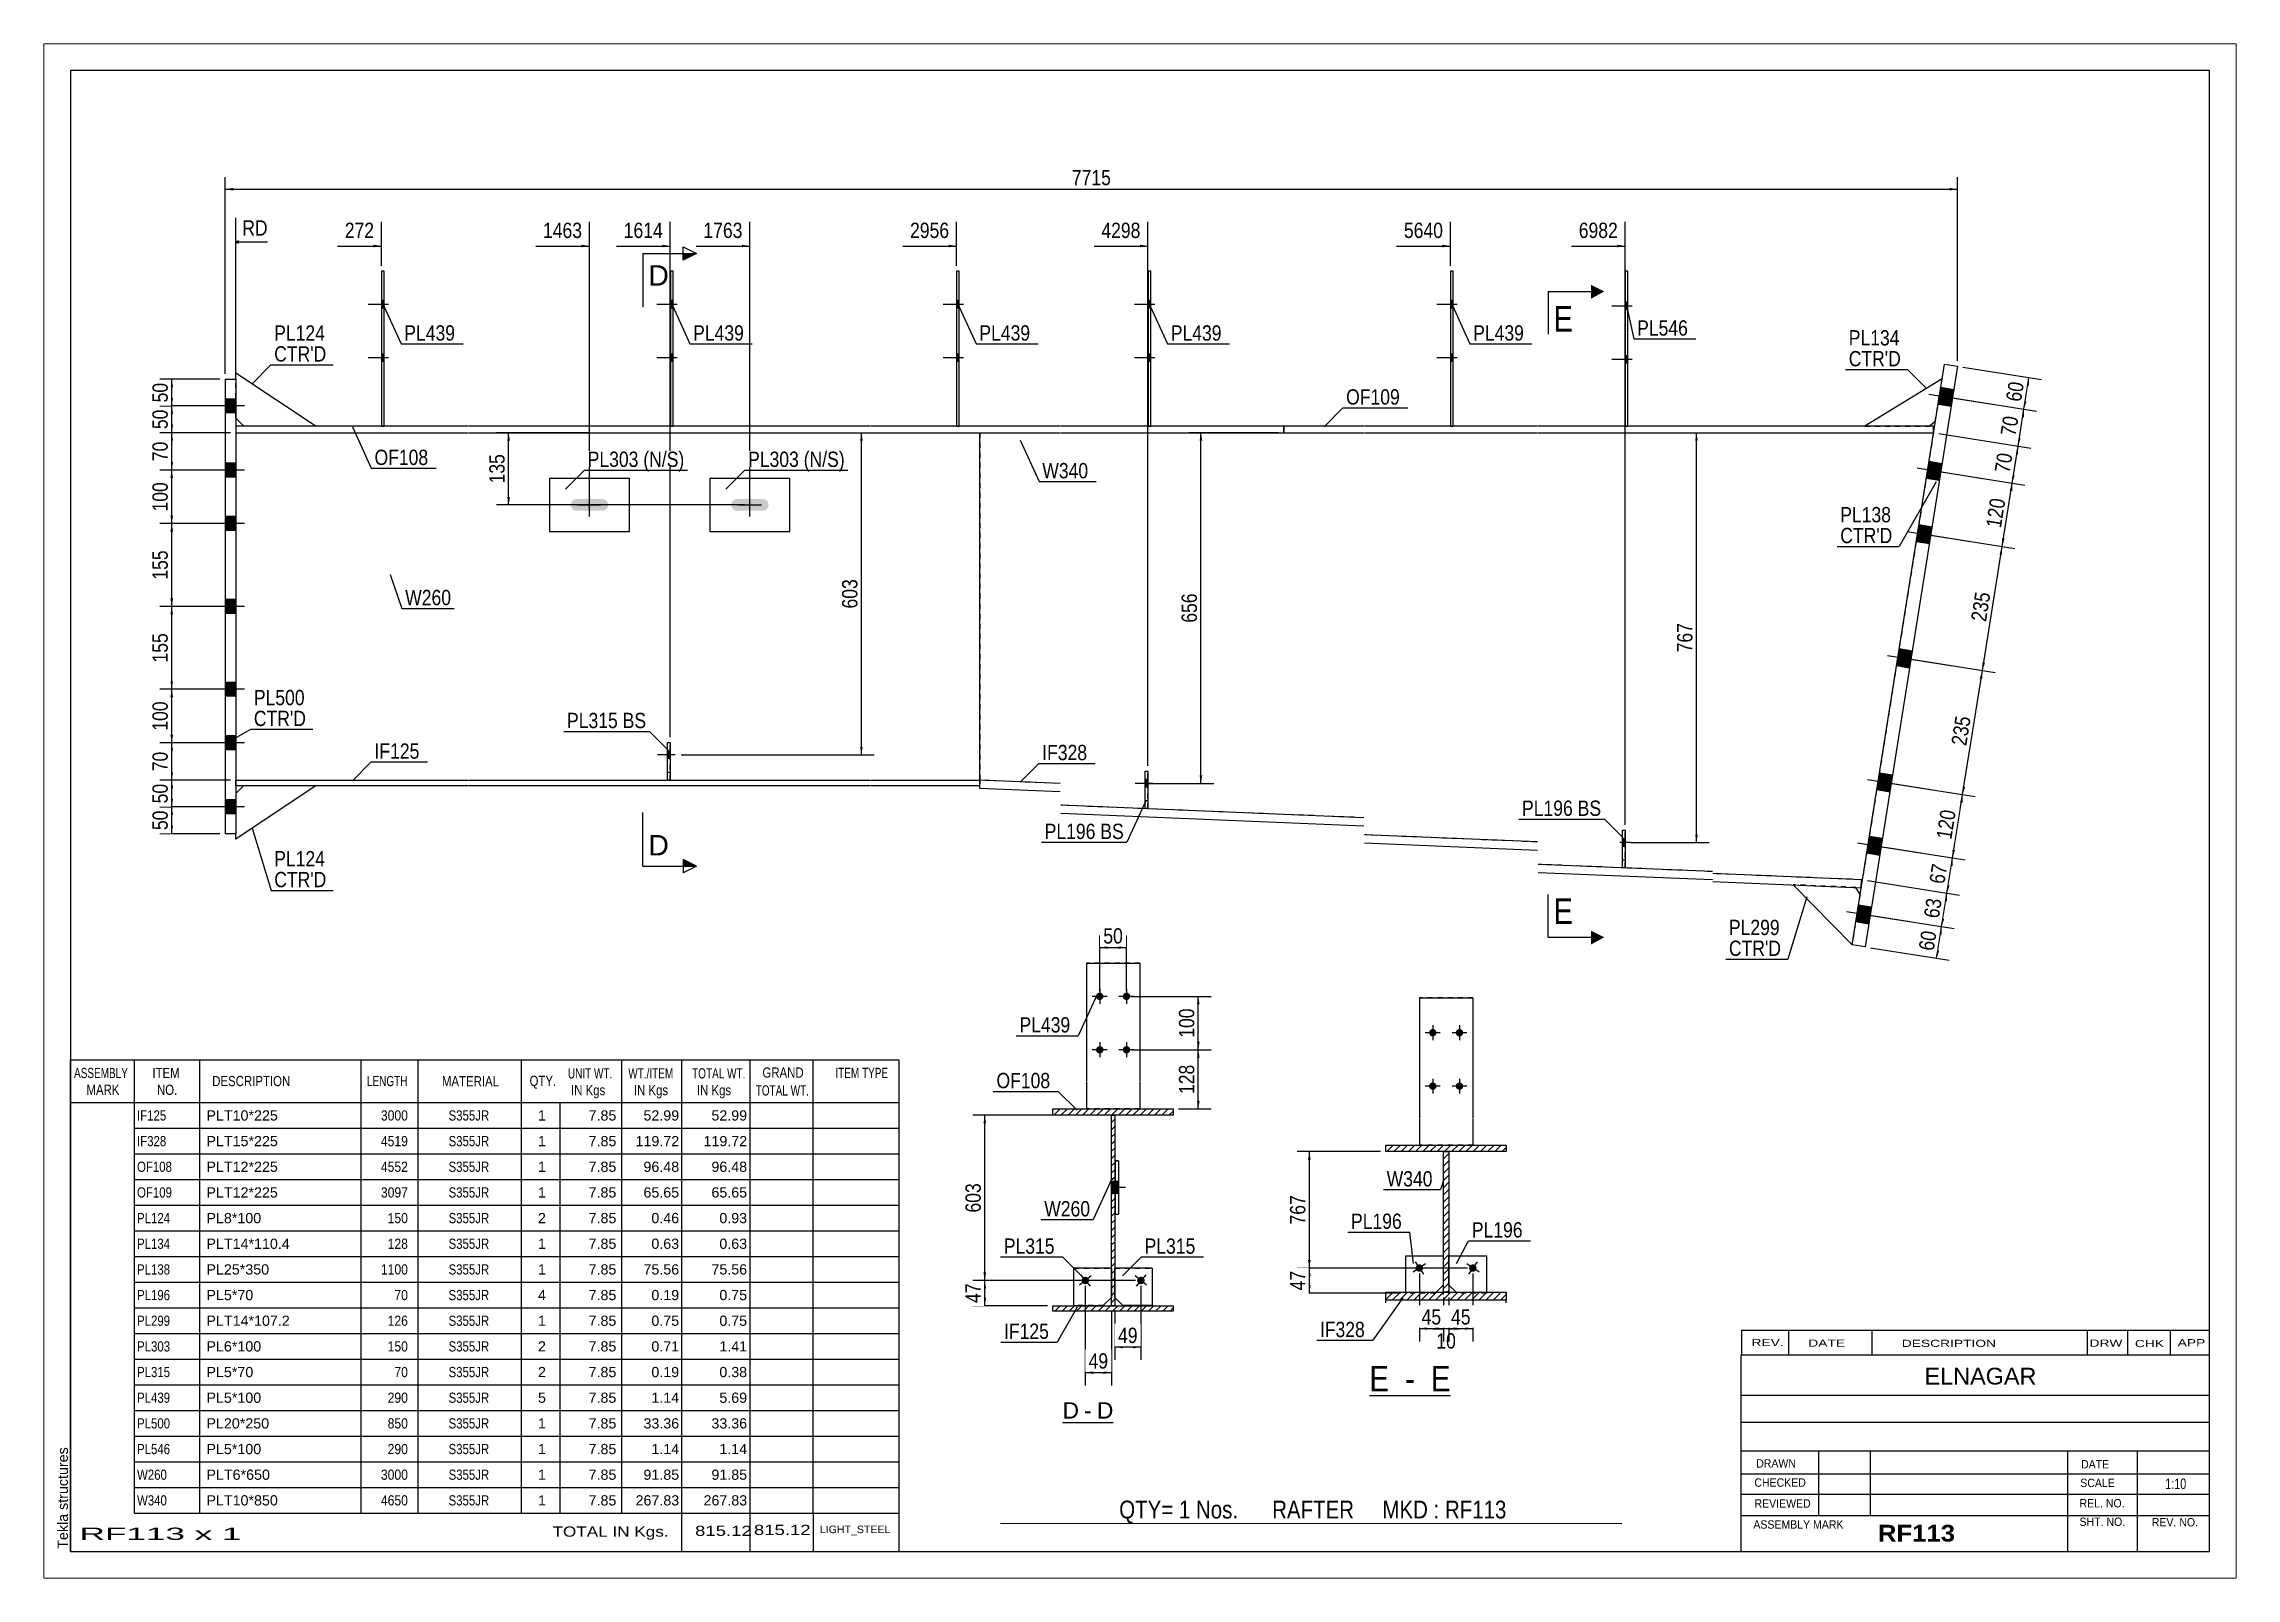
# Paper-space layout 'Layout1' of a CAD drawing. Header units: millimetres. Extents: x 0 to 410, y 0 to 287.
# The model-space entities are those that its viewports show. They can reach past a viewport. Long polylines and large blocks are cut down to what shows.
import ezdxf

# ---------------------------------------------------------------- set-up
doc = ezdxf.new("R2010")
doc.units = ezdxf.units.MM
doc.linetypes.add('DXK_LINE_DOT1', pattern=[1.8814, 0.9407, -0.9407])
doc.linetypes.add('DXK_LINE_DOT2', pattern=[3.9198, 1.9599, -1.9599])
doc.layers.add('Viewport layer', color=7, linetype='Continuous', plot=False)
doc.styles.add('Arial', font='ARIAL.TTF', dxfattribs={"height": 0.2})
doc.styles.add('Arial Bold', font='ARIALBD.TTF', dxfattribs={"height": 0.2})
doc.styles.add('Arial Narrow', font='ARIALN.TTF', dxfattribs={"height": 0.2})

# ---------------------------------------------------------------- blocks, each defined once
blk = doc.blocks.new('Unknown-623699860-1210')
at = {"color": 5, "linetype": 'Continuous'}
for p, q in [((369.08, 100.24), (-30.92, 100.24)), ((-30.92, 100.24), (-30.92, -176.76)), ((369.08, -176.76), (369.08, 100.24)), ((-30.92, -176.76), (369.08, -176.76))]:
    blk.add_line(p, q, dxfattribs=at)
at = {"color": 174, "linetype": 'Continuous', "style": 'Arial'}
blk.add_text('Tekla structures', height=1.9102, rotation=90, dxfattribs=at).set_placement((-31.42, -176.26))
blk = doc.blocks.new('Unknown-623699860-12 - 1231')
at = {"color": 7, "linetype": 'Continuous'}
blk.add_line((154.59, -152.66), (164.09, -152.66), dxfattribs=at)
at = {"color": 0, "linetype": 'Continuous'}
blk.add_wipeout([(157.67, -151.91), (157.67, -148.71), (154.59, -148.71), (154.59, -151.91)], dxfattribs=at)
blk.add_wipeout([(160.05, -151.91), (160.05, -148.71), (158.63, -148.71), (158.63, -151.91)], dxfattribs=at)
at = {"color": 96, "linetype": 'Continuous', "style": 'Arial'}
blk.add_text('D', height=3.06, dxfattribs=at).set_placement((154.59, -151.91))
at = {"color": 0, "linetype": 'Continuous'}
blk.add_wipeout([(164.09, -151.91), (164.09, -148.71), (161.01, -148.71), (161.01, -151.91)], dxfattribs=at)
at = {"color": 96, "linetype": 'Continuous', "style": 'Arial'}
for s, p in [('-', (158.63, -151.91)), ('D', (161.01, -151.91))]:
    blk.add_text(s, height=3.06, dxfattribs=at).set_placement(p)
blk = doc.blocks.new('Unknown-623699860-13 - 1528')
at = {"color": 7, "linetype": 'Continuous'}
blk.add_line((211.98, -147.57), (227.16, -147.57), dxfattribs=at)
at = {"color": 0, "linetype": 'Continuous'}
blk.add_wipeout([(215.64, -146.82), (215.64, -141.82), (211.98, -141.82), (211.98, -146.82)], dxfattribs=at)
blk.add_wipeout([(222, -146.82), (222, -141.82), (217.14, -141.82), (217.14, -146.82)], dxfattribs=at)
at = {"color": 6, "linetype": 'Continuous', "style": 'Arial Narrow'}
for s, height, p in [('E', 4.77, (211.98, -146.82)), (' - ', 4.772, (217.14, -146.82))]:
    blk.add_text(s, height=height, dxfattribs=at).set_placement(p)
at = {"color": 0, "linetype": 'Continuous'}
blk.add_wipeout([(227.16, -146.82), (227.16, -141.82), (223.5, -141.82), (223.5, -146.82)], dxfattribs=at)
at = {"color": 6, "linetype": 'Continuous', "style": 'Arial Narrow'}
blk.add_text('E', height=4.77, dxfattribs=at).set_placement((223.5, -146.82))
blk = doc.blocks.new('Part-623699860-1827 - 1773')
at = {"color": 7, "linetype": 'DXK_LINE_DOT1'}
for p, q in [((170.05, -37.79), (170.05, -30.79)), ((170.05, -30.79), (170.55, -30.79)), ((170.55, -37.79), (170.55, -30.79)), ((170.55, -37.79), (170.05, -37.79))]:
    blk.add_line(p, q, dxfattribs=at)
blk = doc.blocks.new('Part-623699860-2106 - 1773')
at = {"color": 7, "linetype": 'DXK_LINE_DOT1'}
for p, q in [((302.95, -52.55), (291.22, -52.06)), ((291.22, -52.06), (291.25, -52.09)), ((302.95, -52.55), (302.96, -52.57)), ((303.74, -53.85), (302.24, -63.3))]:
    blk.add_line(p, q, dxfattribs=at)
at = {"color": 2, "linetype": 'Continuous'}
for p, q in [((302.24, -63.3), (291.25, -52.09)), ((303.74, -53.85), (302.96, -52.57))]:
    blk.add_line(p, q, dxfattribs=at)
blk = doc.blocks.new('Bolt-623699860-1781 - 1773')
at = {"linetype": 'Continuous'}
blk.add_hatch(color=3, dxfattribs=at).paths.add_polyline_path([(170.55, -33.79), (170.55, -32.39), (170.05, -32.39), (170.05, -33.79)])
at = {"color": 3, "linetype": 'Continuous'}
for p, q in [((170.55, -32.39), (170.05, -32.39)), ((171.5, -33.09), (168.2, -33.09)), ((170.55, -33.79), (170.05, -33.79))]:
    blk.add_line(p, q, dxfattribs=at)
blk = doc.blocks.new('Part-623699860-1869 - 1773')
at = {"color": 2, "linetype": 'Continuous'}
for p, q in [((0, -32.5), (43.52, -32.5)), ((43.62, -32.5), (118.62, -32.5)), ((118.72, -32.5), (139.15, -32.5)), ((139.15, -33.5), (139.15, -32.5)), ((0, -33.5), (43.52, -33.5)), ((43.62, -33.5), (118.62, -33.5)), ((118.72, -33.5), (139.15, -33.5))]:
    blk.add_line(p, q, dxfattribs=at)
at = {"color": 7, "linetype": 'DXK_LINE_DOT1'}
blk.add_line((0, -33.5), (0, -32.5), dxfattribs=at)
blk = doc.blocks.new('Part-623699860-1805 - 1773')
at = {"color": 2, "linetype": 'Continuous'}
for p, q in [((170.05, -37.79), (170.05, -30.79)), ((170.05, -30.79), (170.55, -30.79)), ((170.55, -30.79), (170.55, -37.79)), ((170.55, -37.79), (170.05, -37.79))]:
    blk.add_line(p, q, dxfattribs=at)
at = {"color": 7, "linetype": 'DXK_LINE_DOT1'}
blk.add_line((170.05, -36.29), (170.55, -36.29), dxfattribs=at)
blk = doc.blocks.new('Bolt-623699860-1782 - 1773')
at = {"color": 3, "linetype": 'DXK_LINE_DOT2'}
for p, q in [((170.55, -32.39), (170.05, -32.39)), ((171.5, -33.09), (168.2, -33.09)), ((170.55, -33.79), (170.05, -33.79))]:
    blk.add_line(p, q, dxfattribs=at)
blk = doc.blocks.new('Part-623699860-1832 - 1773')
at = {"color": 2, "linetype": 'Continuous'}
for p, q in [((171.08, 62.7), (170.58, 62.7)), ((170.58, 62.7), (170.58, 33.7)), ((171.08, 33.7), (171.08, 62.7))]:
    blk.add_line(p, q, dxfattribs=at)
at = {"color": 7, "linetype": 'DXK_LINE_DOT1'}
blk.add_line((170.58, 33.7), (171.08, 33.7), dxfattribs=at)
blk = doc.blocks.new('Bolt-623699860-1783 - 1773')
at = {"linetype": 'Continuous'}
for points in [[(171.08, 55.8), (171.08, 57.2), (170.58, 57.2), (170.58, 55.8)], [(171.08, 55.8), (171.08, 57.2), (170.58, 57.2), (170.58, 55.8)], [(171.08, 45.8), (171.08, 47.2), (170.58, 47.2), (170.58, 45.8)], [(171.08, 45.8), (171.08, 47.2), (170.58, 47.2), (170.58, 45.8)]]:
    blk.add_hatch(color=3, dxfattribs=at).paths.add_polyline_path(points)
at = {"color": 3, "linetype": 'Continuous'}
for p, q in [((171.88, 56.5), (168.08, 56.5)), ((171.88, 56.5), (168.08, 56.5)), ((171.08, 57.2), (170.58, 57.2)), ((171.08, 57.2), (170.58, 57.2)), ((171.08, 55.8), (170.58, 55.8)), ((171.08, 55.8), (170.58, 55.8)), ((171.88, 46.5), (168.08, 46.5)), ((171.88, 46.5), (168.08, 46.5)), ((171.08, 47.2), (170.58, 47.2)), ((171.08, 47.2), (170.58, 47.2)), ((171.08, 45.8), (170.58, 45.8)), ((171.08, 45.8), (170.58, 45.8))]:
    blk.add_line(p, q, dxfattribs=at)
blk = doc.blocks.new('Part-623699860-2020 - 1773')
at = {"color": 2, "linetype": 'Continuous'}
for p, q in [((135.27, 62.7), (134.77, 62.7)), ((134.77, 62.7), (134.77, 33.7)), ((135.27, 33.7), (135.27, 62.7))]:
    blk.add_line(p, q, dxfattribs=at)
at = {"color": 7, "linetype": 'DXK_LINE_DOT1'}
blk.add_line((134.77, 33.7), (135.27, 33.7), dxfattribs=at)
blk = doc.blocks.new('Part-623699860-2025 - 1773')
at = {"color": 2, "linetype": 'Continuous'}
for p, q in [((227.62, 62.7), (227.12, 62.7)), ((227.12, 62.7), (227.12, 33.7)), ((227.62, 33.7), (227.62, 62.7))]:
    blk.add_line(p, q, dxfattribs=at)
at = {"color": 7, "linetype": 'DXK_LINE_DOT1'}
blk.add_line((227.12, 33.7), (227.62, 33.7), dxfattribs=at)
blk = doc.blocks.new('Part-623699860-1837 - 1773')
at = {"color": 2, "linetype": 'Continuous'}
for p, q in [((43.52, 33.7), (0, 33.7)), ((118.62, 33.7), (43.62, 33.7)), ((154.15, 33.7), (118.72, 33.7)), ((195.97, 33.7), (154.25, 33.7)), ((195.97, 32.5), (195.97, 33.7)), ((0, 32.5), (43.52, 32.5)), ((43.62, 32.5), (118.62, 32.5)), ((118.72, 32.5), (154.15, 32.5)), ((154.25, 32.5), (195.97, 32.5))]:
    blk.add_line(p, q, dxfattribs=at)
at = {"color": 7, "linetype": 'DXK_LINE_DOT1'}
blk.add_line((0, 33.7), (0, 32.5), dxfattribs=at)
blk = doc.blocks.new('Part-623699860-1923 - 1773')
at = {"color": 2, "linetype": 'Continuous'}
for p, q in [((58.62, 24), (73.62, 24)), ((58.62, 24), (58.62, 14)), ((73.62, 14), (73.62, 24)), ((58.62, 14), (73.62, 14))]:
    blk.add_line(p, q, dxfattribs=at)
blk = doc.blocks.new('Part-623699860-1859 - 1773')
at = {"color": 2, "linetype": 'Continuous'}
for p, q in [((210.97, 33.7), (195.97, 33.7)), ((195.97, 33.7), (195.97, 32.5)), ((243.42, 33.7), (211.07, 33.7)), ((276.12, 33.7), (243.52, 33.7)), ((317.47, 33.7), (276.22, 33.7)), ((317.47, 32.5), (317.47, 33.7)), ((195.97, 32.5), (210.97, 32.5)), ((211.07, 32.5), (243.42, 32.5)), ((243.52, 32.5), (276.12, 32.5)), ((276.22, 32.5), (317.47, 32.5))]:
    blk.add_line(p, q, dxfattribs=at)
blk = doc.blocks.new('Bolt-623699860-2065 - 1773')
at = {"linetype": 'Continuous'}
blk.add_hatch(color=3, dxfattribs=at).paths.add_polyline_path([(259.82, -44.87), (259.82, -43.47), (259.32, -43.47), (259.32, -44.87)])
at = {"color": 3, "linetype": 'Continuous'}
for p, q in [((259.82, -43.47), (259.32, -43.47)), ((260.62, -44.17), (259.32, -44.17)), ((259.82, -44.87), (259.32, -44.87))]:
    blk.add_line(p, q, dxfattribs=at)
blk = doc.blocks.new('Part-623699860-1864 - 1773')
at = {"color": 2, "linetype": 'Continuous'}
for p, q in [((139.15, -32.5), (139.15, 32.5)), ((304.18, -51.12), (304.01, -51.11))]:
    blk.add_line(p, q, dxfattribs=at)
at = {"color": 7, "linetype": 'DXK_LINE_DOT1'}
for p, q in [((139.15, 32.5), (154.15, 32.5)), ((154.25, 32.5), (210.97, 32.5)), ((211.07, 32.5), (243.42, 32.5)), ((243.52, 32.5), (276.12, 32.5)), ((276.22, 32.5), (317.47, 32.5)), ((317.47, 32.5), (304.18, -51.12)), ((154.15, -33.12), (139.15, -32.5)), ((210.97, -39.52), (154.25, -37.18)), ((243.42, -44.05), (211.07, -42.72)), ((276.12, -49.59), (243.52, -48.24)), ((304.01, -51.11), (276.22, -49.97))]:
    blk.add_line(p, q, dxfattribs=at)
blk = doc.blocks.new('Part-623699860-2111 - 1773')
at = {"color": 7, "linetype": 'DXK_LINE_DOT1'}
for p, q in [((0, 32.5), (0, -32.5)), ((0, 32.5), (43.52, 32.5)), ((43.62, 32.5), (118.62, 32.5)), ((118.72, 32.5), (139.15, 32.5)), ((139.15, 32.5), (139.15, -32.5)), ((0, -32.5), (43.52, -32.5)), ((43.62, -32.5), (118.62, -32.5)), ((118.72, -32.5), (139.15, -32.5))]:
    blk.add_line(p, q, dxfattribs=at)
blk = doc.blocks.new('Part-623699860-1918 - 1773')
at = {"color": 2, "linetype": 'Continuous'}
for p, q in [((88.62, 24), (103.62, 24)), ((88.62, 24), (88.62, 14)), ((103.62, 14), (103.62, 24)), ((88.62, 14), (103.62, 14))]:
    blk.add_line(p, q, dxfattribs=at)
blk = doc.blocks.new('Part-623699860-1976 - 1773')
at = {"color": 2, "linetype": 'Continuous'}
for p, q in [((302.24, -63.3), (319.51, 45.34)), ((319.51, 45.34), (321.98, 44.95)), ((321.98, 44.95), (304.71, -63.69)), ((304.71, -63.69), (302.24, -63.3))]:
    blk.add_line(p, q, dxfattribs=at)
blk = doc.blocks.new('Part-623699860-2005 - 1773')
at = {"color": 2, "linetype": 'Continuous'}
for p, q in [((319.08, 42.59), (304.66, 33.7)), ((316.66, 33.7), (317.82, 34.69))]:
    blk.add_line(p, q, dxfattribs=at)
at = {"color": 7, "linetype": 'DXK_LINE_DOT1'}
for p, q in [((317.82, 34.69), (319.08, 42.59)), ((304.66, 33.7), (316.66, 33.7))]:
    blk.add_line(p, q, dxfattribs=at)
blk = doc.blocks.new('Bolt-623699860-2067 - 1773')
at = {"linetype": 'Continuous'}
for points in [[(260.32, 55.5), (260.32, 56.9), (259.82, 56.9), (259.82, 55.5)], [(260.32, 55.5), (260.32, 56.9), (259.82, 56.9), (259.82, 55.5)], [(260.32, 45.5), (260.32, 46.9), (259.82, 46.9), (259.82, 45.5)], [(260.32, 45.5), (260.32, 46.9), (259.82, 46.9), (259.82, 45.5)]]:
    blk.add_hatch(color=3, dxfattribs=at).paths.add_polyline_path(points)
at = {"color": 3, "linetype": 'Continuous'}
for p, q in [((261.12, 56.2), (257.32, 56.2)), ((261.12, 56.2), (257.32, 56.2)), ((260.32, 56.9), (259.82, 56.9)), ((260.32, 56.9), (259.82, 56.9)), ((260.32, 55.5), (259.82, 55.5)), ((260.32, 55.5), (259.82, 55.5)), ((261.12, 46.2), (257.32, 46.2)), ((261.12, 46.2), (257.32, 46.2)), ((260.32, 46.9), (259.82, 46.9)), ((260.32, 46.9), (259.82, 46.9)), ((260.32, 45.5), (259.82, 45.5)), ((260.32, 45.5), (259.82, 45.5))]:
    blk.add_line(p, q, dxfattribs=at)
blk = doc.blocks.new('Part-623699860-2010 - 1773')
at = {"color": 2, "linetype": 'Continuous'}
for p, q in [((81.75, 62.7), (81.25, 62.7)), ((81.25, 62.7), (81.25, 33.7)), ((81.75, 33.7), (81.75, 62.7))]:
    blk.add_line(p, q, dxfattribs=at)
at = {"color": 7, "linetype": 'DXK_LINE_DOT1'}
blk.add_line((81.25, 33.7), (81.75, 33.7), dxfattribs=at)
blk = doc.blocks.new('Part-623699860-2015 - 1773')
at = {"color": 2, "linetype": 'Continuous'}
for p, q in [((27.72, 62.7), (27.22, 62.7)), ((27.22, 62.7), (27.22, 33.7)), ((27.72, 33.7), (27.72, 62.7))]:
    blk.add_line(p, q, dxfattribs=at)
at = {"color": 7, "linetype": 'DXK_LINE_DOT1'}
blk.add_line((27.22, 33.7), (27.72, 33.7), dxfattribs=at)
blk = doc.blocks.new('Part-623699860-2192 - 1773')
at = {"color": 7, "linetype": 'DXK_LINE_DOT1'}
for p, q in [((259.32, -48.87), (259.32, -41.87)), ((259.32, -41.87), (259.82, -41.87)), ((259.82, -48.87), (259.82, -41.87)), ((259.82, -48.87), (259.32, -48.87))]:
    blk.add_line(p, q, dxfattribs=at)
blk = doc.blocks.new('Bolt-623699860-2064 - 1773')
at = {"color": 3, "linetype": 'DXK_LINE_DOT2'}
for p, q in [((82.17, -27.77), (78.87, -27.77)), ((81.22, -27.07), (80.72, -27.07)), ((81.22, -28.47), (80.72, -28.47))]:
    blk.add_line(p, q, dxfattribs=at)
blk = doc.blocks.new('Bolt-623699860-2063 - 1773')
at = {"linetype": 'Continuous'}
blk.add_hatch(color=3, dxfattribs=at).paths.add_polyline_path([(81.22, -28.47), (81.22, -27.07), (80.72, -27.07), (80.72, -28.47)])
at = {"color": 3, "linetype": 'Continuous'}
for p, q in [((82.17, -27.77), (78.87, -27.77)), ((81.22, -27.07), (80.72, -27.07)), ((81.22, -28.47), (80.72, -28.47))]:
    blk.add_line(p, q, dxfattribs=at)
blk = doc.blocks.new('Bolt-623699860-2066 - 1773')
at = {"color": 3, "linetype": 'DXK_LINE_DOT2'}
for p, q in [((260.77, -44.17), (257.47, -44.17)), ((259.82, -43.47), (259.32, -43.47)), ((259.82, -44.87), (259.32, -44.87))]:
    blk.add_line(p, q, dxfattribs=at)
blk = doc.blocks.new('Bolt-623699860-2068 - 1773')
at = {"linetype": 'Continuous'}
for points in [[(-2, 38.8), (-2, 36.2), (0, 36.2), (0, 38.8)], [(-2, 38.8), (-2, 36.2), (0, 36.2), (0, 38.8)], [(-2, 26.8), (-2, 24.2), (0, 24.2), (0, 26.8)], [(-2, 26.8), (-2, 24.2), (0, 24.2), (0, 26.8)], [(-2, 16.8), (-2, 14.2), (0, 14.2), (0, 16.8)], [(-2, 16.8), (-2, 14.2), (0, 14.2), (0, 16.8)], [(-2, 1.3), (-2, -1.3), (0, -1.3), (0, 1.3)], [(-2, 1.3), (-2, -1.3), (0, -1.3), (0, 1.3)], [(-2, -14.2), (-2, -16.8), (0, -16.8), (0, -14.2)], [(-2, -14.2), (-2, -16.8), (0, -16.8), (0, -14.2)], [(-2, -24.2), (-2, -26.8), (0, -26.8), (0, -24.2)], [(-2, -24.2), (-2, -26.8), (0, -26.8), (0, -24.2)], [(-2, -36.2), (-2, -38.8), (0, -38.8), (0, -36.2)], [(-2, -36.2), (-2, -38.8), (0, -38.8), (0, -36.2)]]:
    blk.add_hatch(color=3, dxfattribs=at).paths.add_polyline_path(points)
at = {"color": 3, "linetype": 'Continuous'}
for p, q in [((1.59, 37.5), (-9, 37.5)), ((1.59, 37.5), (-9, 37.5)), ((0, 38.8), (-2, 38.8)), ((0, 38.8), (-2, 38.8)), ((0, 36.2), (-2, 36.2)), ((0, 36.2), (-2, 36.2)), ((1.59, 25.5), (-9, 25.5)), ((1.59, 25.5), (-9, 25.5)), ((0, 26.8), (-2, 26.8)), ((0, 26.8), (-2, 26.8)), ((0, 24.2), (-2, 24.2)), ((0, 24.2), (-2, 24.2)), ((0, 16.8), (-2, 16.8)), ((0, 16.8), (-2, 16.8)), ((1.59, 15.5), (-9, 15.5)), ((1.59, 15.5), (-9, 15.5)), ((0, 14.2), (-2, 14.2)), ((0, 14.2), (-2, 14.2)), ((1.59, 0), (-9, 0)), ((1.59, 0), (-9, 0)), ((0, 1.3), (-2, 1.3)), ((0, 1.3), (-2, 1.3)), ((0, -1.3), (-2, -1.3)), ((0, -1.3), (-2, -1.3)), ((1.59, -15.5), (-9, -15.5)), ((1.59, -15.5), (-9, -15.5)), ((0, -14.2), (-2, -14.2)), ((0, -14.2), (-2, -14.2)), ((0, -16.8), (-2, -16.8)), ((0, -16.8), (-2, -16.8)), ((0, -24.2), (-2, -24.2)), ((0, -24.2), (-2, -24.2)), ((1.59, -25.5), (-9, -25.5)), ((1.59, -25.5), (-9, -25.5)), ((0, -26.8), (-2, -26.8)), ((0, -26.8), (-2, -26.8)), ((0, -36.2), (-2, -36.2)), ((0, -36.2), (-2, -36.2)), ((1.59, -37.5), (-9, -37.5)), ((1.59, -37.5), (-9, -37.5)), ((0, -38.8), (-2, -38.8)), ((0, -38.8), (-2, -38.8))]:
    blk.add_line(p, q, dxfattribs=at)
blk = doc.blocks.new('Part-623699860-2197 - 1773')
at = {"color": 2, "linetype": 'Continuous'}
for p, q in [((260.32, 62.7), (259.82, 62.7)), ((259.82, 62.7), (259.82, 33.7)), ((260.32, 33.7), (260.32, 62.7))]:
    blk.add_line(p, q, dxfattribs=at)
at = {"color": 7, "linetype": 'DXK_LINE_DOT1'}
blk.add_line((259.82, 33.7), (260.32, 33.7), dxfattribs=at)
blk = doc.blocks.new('Bolt-623699860-2069 - 1773')
at = {"linetype": 'Continuous'}
for points in [[(227.62, 55.8), (227.62, 57.2), (227.12, 57.2), (227.12, 55.8)], [(227.62, 55.8), (227.62, 57.2), (227.12, 57.2), (227.12, 55.8)], [(227.62, 45.8), (227.62, 47.2), (227.12, 47.2), (227.12, 45.8)], [(227.62, 45.8), (227.62, 47.2), (227.12, 47.2), (227.12, 45.8)]]:
    blk.add_hatch(color=3, dxfattribs=at).paths.add_polyline_path(points)
at = {"color": 3, "linetype": 'Continuous'}
for p, q in [((228.42, 56.5), (224.62, 56.5)), ((228.42, 56.5), (224.62, 56.5)), ((227.62, 57.2), (227.12, 57.2)), ((227.62, 57.2), (227.12, 57.2)), ((227.62, 55.8), (227.12, 55.8)), ((227.62, 55.8), (227.12, 55.8)), ((228.42, 46.5), (224.62, 46.5)), ((228.42, 46.5), (224.62, 46.5)), ((227.62, 47.2), (227.12, 47.2)), ((227.62, 47.2), (227.12, 47.2)), ((227.62, 45.8), (227.12, 45.8)), ((227.62, 45.8), (227.12, 45.8))]:
    blk.add_line(p, q, dxfattribs=at)
blk = doc.blocks.new('Bolt-623699860-2070 - 1773')
at = {"linetype": 'Continuous'}
for points in [[(135.27, 55.8), (135.27, 57.2), (134.77, 57.2), (134.77, 55.8)], [(135.27, 55.8), (135.27, 57.2), (134.77, 57.2), (134.77, 55.8)], [(135.27, 45.8), (135.27, 47.2), (134.77, 47.2), (134.77, 45.8)], [(135.27, 45.8), (135.27, 47.2), (134.77, 47.2), (134.77, 45.8)]]:
    blk.add_hatch(color=3, dxfattribs=at).paths.add_polyline_path(points)
at = {"color": 3, "linetype": 'Continuous'}
for p, q in [((136.07, 56.5), (132.27, 56.5)), ((136.07, 56.5), (132.27, 56.5)), ((135.27, 57.2), (134.77, 57.2)), ((135.27, 57.2), (134.77, 57.2)), ((135.27, 55.8), (134.77, 55.8)), ((135.27, 55.8), (134.77, 55.8)), ((136.07, 46.5), (132.27, 46.5)), ((136.07, 46.5), (132.27, 46.5)), ((135.27, 47.2), (134.77, 47.2)), ((135.27, 47.2), (134.77, 47.2)), ((135.27, 45.8), (134.77, 45.8)), ((135.27, 45.8), (134.77, 45.8))]:
    blk.add_line(p, q, dxfattribs=at)
blk = doc.blocks.new('Bolt-623699860-2071 - 1773')
at = {"linetype": 'Continuous'}
for points in [[(27.72, 55.8), (27.72, 57.2), (27.22, 57.2), (27.22, 55.8)], [(27.72, 55.8), (27.72, 57.2), (27.22, 57.2), (27.22, 55.8)], [(27.72, 45.8), (27.72, 47.2), (27.22, 47.2), (27.22, 45.8)], [(27.72, 45.8), (27.72, 47.2), (27.22, 47.2), (27.22, 45.8)]]:
    blk.add_hatch(color=3, dxfattribs=at).paths.add_polyline_path(points)
at = {"color": 3, "linetype": 'Continuous'}
for p, q in [((28.52, 56.5), (24.72, 56.5)), ((28.52, 56.5), (24.72, 56.5)), ((27.72, 57.2), (27.22, 57.2)), ((27.72, 57.2), (27.22, 57.2)), ((27.72, 55.8), (27.22, 55.8)), ((27.72, 55.8), (27.22, 55.8)), ((28.52, 46.5), (24.72, 46.5)), ((28.52, 46.5), (24.72, 46.5)), ((27.72, 47.2), (27.22, 47.2)), ((27.72, 47.2), (27.22, 47.2)), ((27.72, 45.8), (27.22, 45.8)), ((27.72, 45.8), (27.22, 45.8))]:
    blk.add_line(p, q, dxfattribs=at)
blk = doc.blocks.new('Bolt-623699860-2072 - 1773')
at = {"linetype": 'Continuous'}
for points in [[(81.75, 55.8), (81.75, 57.2), (81.25, 57.2), (81.25, 55.8)], [(81.75, 55.8), (81.75, 57.2), (81.25, 57.2), (81.25, 55.8)], [(81.75, 45.8), (81.75, 47.2), (81.25, 47.2), (81.25, 45.8)], [(81.75, 45.8), (81.75, 47.2), (81.25, 47.2), (81.25, 45.8)]]:
    blk.add_hatch(color=3, dxfattribs=at).paths.add_polyline_path(points)
at = {"color": 3, "linetype": 'Continuous'}
for p, q in [((82.55, 56.5), (78.75, 56.5)), ((82.55, 56.5), (78.75, 56.5)), ((81.75, 57.2), (81.25, 57.2)), ((81.75, 57.2), (81.25, 57.2)), ((81.75, 55.8), (81.25, 55.8)), ((81.75, 55.8), (81.25, 55.8)), ((82.55, 46.5), (78.75, 46.5)), ((82.55, 46.5), (78.75, 46.5)), ((81.75, 47.2), (81.25, 47.2)), ((81.75, 47.2), (81.25, 47.2)), ((81.75, 45.8), (81.25, 45.8)), ((81.75, 45.8), (81.25, 45.8))]:
    blk.add_line(p, q, dxfattribs=at)
blk = doc.blocks.new('Bolt-623699860-2073 - 1773')
at = {"linetype": 'Continuous'}
for points in [[(318.82, 40.99), (318.32, 37.83), (320.79, 37.44), (321.29, 40.6)], [(318.82, 40.99), (318.32, 37.83), (320.79, 37.44), (321.29, 40.6)], [(316.63, 27.17), (316.12, 24.01), (318.59, 23.61), (319.09, 26.77)], [(316.63, 27.17), (316.12, 24.01), (318.59, 23.61), (319.09, 26.77)], [(314.74, 15.32), (314.24, 12.16), (316.71, 11.76), (317.21, 14.92)], [(314.74, 15.32), (314.24, 12.16), (316.71, 11.76), (317.21, 14.92)], [(311.05, -7.89), (310.55, -11.05), (313.02, -11.45), (313.52, -8.29)], [(311.05, -7.89), (310.55, -11.05), (313.02, -11.45), (313.52, -8.29)], [(307.36, -31.1), (306.86, -34.26), (309.33, -34.65), (309.83, -31.49)], [(307.36, -31.1), (306.86, -34.26), (309.33, -34.65), (309.83, -31.49)], [(305.48, -42.95), (304.97, -46.11), (307.44, -46.5), (307.94, -43.34)], [(305.48, -42.95), (304.97, -46.11), (307.44, -46.5), (307.94, -43.34)], [(303.43, -55.79), (302.93, -58.95), (305.4, -59.34), (305.9, -56.18)], [(303.43, -55.79), (302.93, -58.95), (305.4, -59.34), (305.9, -56.18)]]:
    blk.add_hatch(color=3, dxfattribs=at).paths.add_polyline_path(points)
at = {"color": 3, "linetype": 'Continuous'}
for p, q in [((316.62, 39.72), (328.45, 37.84)), ((316.62, 39.72), (328.45, 37.84)), ((318.32, 37.83), (320.79, 37.44)), ((318.32, 37.83), (320.79, 37.44)), ((318.82, 40.99), (321.29, 40.6)), ((318.82, 40.99), (321.29, 40.6)), ((314.42, 25.9), (326.25, 24.02)), ((314.42, 25.9), (326.25, 24.02)), ((316.63, 27.17), (319.09, 26.77)), ((316.63, 27.17), (319.09, 26.77)), ((316.12, 24.01), (318.59, 23.61)), ((316.12, 24.01), (318.59, 23.61)), ((312.54, 14.05), (324.37, 12.17)), ((312.54, 14.05), (324.37, 12.17)), ((314.74, 15.32), (317.21, 14.92)), ((314.74, 15.32), (317.21, 14.92)), ((314.24, 12.16), (316.71, 11.76)), ((314.24, 12.16), (316.71, 11.76)), ((311.05, -7.89), (313.52, -8.29)), ((311.05, -7.89), (313.52, -8.29)), ((308.85, -9.16), (320.68, -11.04)), ((308.85, -9.16), (320.68, -11.04)), ((310.55, -11.05), (313.02, -11.45)), ((310.55, -11.05), (313.02, -11.45)), ((305.16, -32.37), (316.98, -34.25)), ((305.16, -32.37), (316.98, -34.25)), ((307.36, -31.1), (309.83, -31.49)), ((307.36, -31.1), (309.83, -31.49)), ((306.86, -34.26), (309.33, -34.65)), ((306.86, -34.26), (309.33, -34.65)), ((303.27, -44.22), (315.1, -46.1)), ((303.27, -44.22), (315.1, -46.1)), ((305.48, -42.95), (307.94, -43.34)), ((305.48, -42.95), (307.94, -43.34)), ((304.97, -46.11), (307.44, -46.5)), ((304.97, -46.11), (307.44, -46.5)), ((301.23, -57.06), (313.06, -58.94)), ((301.23, -57.06), (313.06, -58.94)), ((303.43, -55.79), (305.9, -56.18)), ((303.43, -55.79), (305.9, -56.18)), ((302.93, -58.95), (305.4, -59.34)), ((302.93, -58.95), (305.4, -59.34))]:
    blk.add_line(p, q, dxfattribs=at)
blk = doc.blocks.new('Part-623699860-2202 - 1773')
at = {"color": 2, "linetype": 'Continuous'}
for p, q in [((139.15, -32.5), (139.09, -34)), ((154.15, -33.12), (139.15, -32.5)), ((139.09, -34), (154.15, -34.62)), ((210.97, -39.52), (154.25, -37.18)), ((154.25, -38.68), (210.97, -41.02)), ((243.42, -44.05), (211.07, -42.72)), ((211.07, -44.22), (243.42, -45.56)), ((276.12, -49.59), (243.52, -48.24)), ((243.52, -49.74), (276.12, -51.09)), ((304.01, -51.11), (276.22, -49.97)), ((276.22, -51.47), (303.94, -52.61)), ((303.95, -52.56), (304.01, -51.11))]:
    blk.add_line(p, q, dxfattribs=at)
at = {"color": 7, "linetype": 'DXK_LINE_DOT1'}
for p in [(303.94, -52.61), (303.95, -52.56)]:
    blk.add_line(p, (303.95, -52.61), dxfattribs=at)
blk = doc.blocks.new('Bolt-623699860-2074 - 1773')
at = {"linetype": 'Continuous'}
blk.add_hatch(color=3, dxfattribs=at).paths.add_polyline_path([(69.3, 18.22), (69.54, 18.58), (69.62, 19), (69.54, 19.42), (69.3, 19.78), (68.94, 20.01), (68.52, 20.1), (63.72, 20.1), (63.3, 20.01), (62.94, 19.78), (62.71, 19.42), (62.62, 19), (62.71, 18.58), (62.94, 18.22), (63.3, 17.98), (63.72, 17.9), (68.52, 17.9), (68.94, 17.98)])
at = {"color": 3, "linetype": 'Continuous'}
for p, q in [((66.12, 16.8), (66.12, 21.2)), ((63.92, 19), (68.32, 19))]:
    blk.add_line(p, q, dxfattribs=at)
blk = doc.blocks.new('Bolt-623699860-2075 - 1773')
at = {"linetype": 'Continuous'}
blk.add_hatch(color=3, dxfattribs=at).paths.add_polyline_path([(99.3, 18.22), (99.54, 18.58), (99.62, 19), (99.54, 19.42), (99.3, 19.78), (98.94, 20.01), (98.52, 20.1), (93.72, 20.1), (93.3, 20.01), (92.94, 19.78), (92.71, 19.42), (92.62, 19), (92.71, 18.58), (92.94, 18.22), (93.3, 17.98), (93.72, 17.9), (98.52, 17.9), (98.94, 17.98)])
at = {"color": 3, "linetype": 'Continuous'}
for p, q in [((96.12, 16.8), (96.12, 21.2)), ((93.92, 19), (98.32, 19))]:
    blk.add_line(p, q, dxfattribs=at)
blk = doc.blocks.new('Part-623699860-2160 - 1773')
at = {"color": 2, "linetype": 'Continuous'}
for p, q in [((80.72, -32.47), (80.72, -25.47)), ((80.72, -25.47), (81.22, -25.47)), ((81.22, -25.47), (81.22, -32.47)), ((81.22, -32.47), (80.72, -32.47))]:
    blk.add_line(p, q, dxfattribs=at)
at = {"color": 7, "linetype": 'DXK_LINE_DOT1'}
blk.add_line((80.72, -30.97), (81.22, -30.97), dxfattribs=at)
blk = doc.blocks.new('Part-623699860-2182 - 1773')
at = {"color": 7, "linetype": 'DXK_LINE_DOT1'}
for p, q in [((80.72, -32.47), (80.72, -25.47)), ((80.72, -25.47), (81.22, -25.47)), ((81.22, -32.47), (81.22, -25.47)), ((81.22, -32.47), (80.72, -32.47))]:
    blk.add_line(p, q, dxfattribs=at)
blk = doc.blocks.new('Part-623699860-2187 - 1773')
at = {"color": 2, "linetype": 'Continuous'}
for p, q in [((259.32, -48.87), (259.32, -41.87)), ((259.32, -41.87), (259.82, -41.87)), ((259.82, -41.87), (259.82, -48.87)), ((259.82, -48.87), (259.32, -48.87))]:
    blk.add_line(p, q, dxfattribs=at)
at = {"color": 7, "linetype": 'DXK_LINE_DOT1'}
blk.add_line((259.32, -47.37), (259.82, -47.37), dxfattribs=at)
blk = doc.blocks.new('Part-623699860-2231 - 1773')
at = {"color": 2, "linetype": 'Continuous'}
for p, q in [((15, -33.5), (0, -43.5)), ((1.5, -33.5), (0, -35)), ((0, -43.5), (0, -42.5))]:
    blk.add_line(p, q, dxfattribs=at)
at = {"color": 7, "linetype": 'DXK_LINE_DOT1'}
for p, q in [((0, -35), (0, -42.5)), ((1.5, -33.5), (15, -33.5))]:
    blk.add_line(p, q, dxfattribs=at)
blk = doc.blocks.new('Part-623699860-2236 - 1773')
at = {"color": 2, "linetype": 'Continuous'}
for p, q in [((0, 42.5), (0, 43.7)), ((0, 43.7), (15, 33.7)), ((1.5, 33.7), (0, 35.2))]:
    blk.add_line(p, q, dxfattribs=at)
at = {"color": 7, "linetype": 'DXK_LINE_DOT1'}
for p, q in [((0, 35.2), (0, 42.5)), ((15, 33.7), (1.5, 33.7))]:
    blk.add_line(p, q, dxfattribs=at)
blk = doc.blocks.new('Part-623699860-2265 - 1773')
at = {"color": 2, "linetype": 'Continuous'}
for p, q in [((-2, 42.5), (0, 42.5)), ((-2, 42.5), (-2, -42.5)), ((0, 42.5), (0, -42.5)), ((0, -42.5), (-2, -42.5))]:
    blk.add_line(p, q, dxfattribs=at)
blk = doc.blocks.new('Part-623699860-1271 - 1231')
at = {"color": 2, "linetype": 'Continuous'}
for p, q in [((156.72, -130.78), (156.72, -123.78)), ((163.72, -123.78), (156.72, -123.78)), ((163.72, -123.78), (163.72, -129.28)), ((156.72, -130.78), (162.22, -130.78)), ((163.72, -129.28), (162.22, -130.78))]:
    blk.add_line(p, q, dxfattribs=at)
at = {"color": 7, "linetype": 'DXK_LINE_DOT1'}
for p, q in [((156.72, -123.78), (163.72, -123.78)), ((162.22, -130.78), (156.72, -130.78))]:
    blk.add_line(p, q, dxfattribs=at)
blk = doc.blocks.new('Part-623699860-1339 - 1231')
at = {"color": 2, "linetype": 'Continuous'}
for p, q in [((164.45, -103.68), (165.05, -103.68)), ((164.45, -103.68), (164.45, -113.68)), ((165.05, -103.68), (165.05, -113.68)), ((164.45, -113.68), (165.05, -113.68))]:
    blk.add_line(p, q, dxfattribs=at)
at = {"color": 7, "linetype": 'DXK_LINE_DOT1'}
for p, q in [((165.05, -103.68), (164.45, -103.68)), ((164.45, -113.68), (165.05, -113.68))]:
    blk.add_line(p, q, dxfattribs=at)
blk = doc.blocks.new('Part-623699860-1276 - 1231')
at = {"color": 2, "linetype": 'Continuous'}
for p, q in [((164.38, -129.28), (164.38, -123.78)), ((171.38, -123.78), (164.38, -123.78)), ((171.38, -123.78), (171.38, -130.78)), ((165.88, -130.78), (164.38, -129.28)), ((171.38, -130.78), (165.88, -130.78))]:
    blk.add_line(p, q, dxfattribs=at)
at = {"color": 7, "linetype": 'DXK_LINE_DOT1'}
for p, q in [((164.38, -123.78), (171.38, -123.78)), ((171.38, -130.78), (165.88, -130.78))]:
    blk.add_line(p, q, dxfattribs=at)
blk = doc.blocks.new('Bolt-623699860-1298 - 1231')
at = {"linetype": 'Continuous'}
for points in [[(164.35, -109.78), (164.35, -107.58), (163.75, -107.58), (163.75, -109.78)], [(165.05, -109.78), (165.05, -107.58), (164.45, -107.58), (164.45, -109.78)]]:
    blk.add_hatch(color=3, dxfattribs=at).paths.add_polyline_path(points)
at = {"color": 3, "linetype": 'Continuous'}
for p, q in [((164.35, -107.58), (163.75, -107.58)), ((166.35, -108.68), (163.75, -108.68)), ((164.35, -109.78), (163.75, -109.78)), ((165.05, -107.58), (164.45, -107.58)), ((165.05, -109.78), (164.45, -109.78))]:
    blk.add_line(p, q, dxfattribs=at)
blk = doc.blocks.new('Part-623699860-1294 - 1231')
at = {"linetype": 'Continuous'}
h = blk.add_hatch(dxfattribs=at)
h.set_pattern_fill('', scale=0.3, style=0, pattern_type=0)
h.set_pattern_definition([(45, (163.7498, -95.1804), (-0.67352, 0.67352), [])])
h.paths.add_polyline_path([(164.35, -95.18), (163.75, -95.18), (163.75, -130.81), (164.35, -130.81)])
at = {"color": 2, "linetype": 'Continuous'}
for p, q in [((163.75, -95.18), (164.35, -95.18)), ((163.75, -118.68), (163.75, -95.18)), ((164.35, -95.18), (164.35, -118.68)), ((163.75, -130.81), (163.75, -118.78)), ((164.35, -118.78), (164.35, -130.81)), ((164.35, -130.81), (163.75, -130.81))]:
    blk.add_line(p, q, dxfattribs=at)
blk = doc.blocks.new('Bolt-623699860-1301 - 1231')
at = {"linetype": 'Continuous'}
for points in [[(162.25, -72.93, -1), (160.85, -72.93, -1)], [(167.25, -72.93, -1), (165.85, -72.93, -1)], [(162.25, -82.93, -1), (160.85, -82.93, -1)], [(167.25, -82.93, -1), (165.85, -82.93, -1)]]:
    blk.add_hatch(color=3, dxfattribs=at).paths.add_polyline_path(points)
at = {"color": 3, "linetype": 'Continuous'}
for p, q in [((162.95, -72.93), (160.15, -72.93)), ((161.55, -71.53), (161.55, -74.33)), ((167.95, -72.93), (165.15, -72.93)), ((166.55, -71.53), (166.55, -74.33)), ((161.55, -81.53), (161.55, -84.33)), ((166.55, -81.53), (166.55, -84.33)), ((162.95, -82.93), (160.15, -82.93)), ((167.95, -82.93), (165.15, -82.93))]:
    blk.add_line(p, q, dxfattribs=at)
blk = doc.blocks.new('Bolt-623699860-1309 - 1231')
at = {"linetype": 'Continuous'}
blk.add_hatch(color=3, dxfattribs=at).paths.add_polyline_path([(159.39, -125.63, -1), (158.31, -126.53, -1)])
at = {"color": 3, "linetype": 'Continuous'}
for p, q in [((159.92, -125.18), (157.78, -126.98)), ((157.95, -125.01), (159.75, -127.16))]:
    blk.add_line(p, q, dxfattribs=at)
blk = doc.blocks.new('Bolt-623699860-1310 - 1231')
at = {"linetype": 'Continuous'}
blk.add_hatch(color=3, dxfattribs=at).paths.add_polyline_path([(169.79, -126.53, -1), (168.71, -125.63, -1)])
at = {"color": 3, "linetype": 'Continuous'}
for p, q in [((170.32, -126.98), (168.18, -125.18)), ((170.15, -125.01), (168.35, -127.16))]:
    blk.add_line(p, q, dxfattribs=at)
blk = doc.blocks.new('Part-623699860-1335 - 1231')
at = {"color": 2, "linetype": 'Continuous'}
for p, q in [((159.05, -66.73), (169.05, -66.73)), ((159.05, -66.73), (159.05, -88.88)), ((169.05, -66.73), (169.05, -88.88)), ((159.05, -88.98), (159.05, -93.98)), ((169.05, -88.98), (169.05, -93.98))]:
    blk.add_line(p, q, dxfattribs=at)
at = {"color": 7, "linetype": 'DXK_LINE_DOT1'}
for p, q in [((169.05, -66.73), (159.05, -66.73)), ((169.05, -93.98), (159.05, -93.98))]:
    blk.add_line(p, q, dxfattribs=at)
blk = doc.blocks.new('Part-623699860-1363 - 1231')
at = {"linetype": 'Continuous'}
h = blk.add_hatch(dxfattribs=at)
h.set_pattern_fill('', scale=0.3, style=0, pattern_type=0)
h.set_pattern_definition([(45, (152.7998, -130.813), (-0.67352, 0.67352), [])])
h.paths.add_polyline_path([(175.3, -130.81), (152.8, -130.81), (152.8, -131.81), (175.3, -131.81)])
at = {"color": 2, "linetype": 'Continuous'}
for p, q in [((152.8, -130.81), (175.3, -130.81)), ((152.8, -131.81), (152.8, -130.81)), ((175.3, -130.81), (175.3, -131.81)), ((175.3, -131.81), (152.8, -131.81))]:
    blk.add_line(p, q, dxfattribs=at)
blk = doc.blocks.new('Part-623699860-1387 - 1231')
at = {"linetype": 'Continuous'}
h = blk.add_hatch(dxfattribs=at)
h.set_pattern_fill('', scale=0.3, style=0, pattern_type=0)
h.set_pattern_definition([(45, (152.7998, -93.9805), (-0.67352, 0.67352), [])])
h.paths.add_polyline_path([(175.3, -93.98), (152.8, -93.98), (152.8, -95.18), (175.3, -95.18)])
at = {"color": 2, "linetype": 'Continuous'}
for p, q in [((152.8, -93.98), (152.8, -93.98)), ((152.8, -93.98), (175.3, -93.98)), ((152.8, -95.18), (152.8, -93.98)), ((175.3, -93.98), (175.3, -93.98)), ((175.3, -93.98), (175.3, -95.18)), ((152.8, -95.18), (152.8, -95.18)), ((175.3, -95.18), (152.8, -95.18)), ((175.3, -95.18), (175.3, -95.18))]:
    blk.add_line(p, q, dxfattribs=at)
blk = doc.blocks.new('Part-623699860-1583 - 1528')
at = {"color": 2, "linetype": 'Continuous'}
for p, q in [((218.8, -121.46), (225.8, -121.46)), ((218.8, -128.28), (218.8, -121.46)), ((225.8, -121.46), (225.8, -126.96)), ((224.48, -128.28), (225.8, -126.96))]:
    blk.add_line(p, q, dxfattribs=at)
at = {"color": 7, "linetype": 'DXK_LINE_DOT1'}
for p, q in [((218.8, -121.46), (225.8, -121.46)), ((218.8, -128.46), (218.8, -128.28)), ((224.3, -128.46), (218.8, -128.46)), ((224.48, -128.28), (224.3, -128.46))]:
    blk.add_line(p, q, dxfattribs=at)
blk = doc.blocks.new('Bolt-623699860-1584 - 1528')
at = {"linetype": 'Continuous'}
for points in [[(224.53, -79.73, -1), (223.13, -79.73, -1)], [(229.53, -79.73, -1), (228.13, -79.73, -1)], [(224.53, -89.73, -1), (223.13, -89.73, -1)], [(229.53, -89.73, -1), (228.13, -89.73, -1)]]:
    blk.add_hatch(color=3, dxfattribs=at).paths.add_polyline_path(points)
at = {"color": 3, "linetype": 'Continuous'}
for p, q in [((225.23, -79.73), (222.43, -79.73)), ((223.83, -78.33), (223.83, -81.13)), ((230.23, -79.73), (227.43, -79.73)), ((228.83, -78.33), (228.83, -81.13)), ((225.23, -89.73), (222.43, -89.73)), ((223.83, -88.33), (223.83, -91.13)), ((230.23, -89.73), (227.43, -89.73)), ((228.83, -88.33), (228.83, -91.13))]:
    blk.add_line(p, q, dxfattribs=at)
blk = doc.blocks.new('Part-623699860-1560 - 1528')
at = {"linetype": 'Continuous'}
h = blk.add_hatch(dxfattribs=at)
h.set_pattern_fill('', scale=0.3, style=0, pattern_type=0)
h.set_pattern_definition([(45, (215.0782, -128.2778), (-0.67352, 0.67352), [])])
h.paths.add_polyline_path([(237.58, -128.28), (215.08, -128.28), (215.08, -129.78), (237.58, -129.78)])
at = {"color": 7, "linetype": 'DXK_LINE_DOT1'}
for p, q in [((215.08, -128.73), (215.08, -128.28)), ((237.58, -128.73), (237.58, -128.28))]:
    blk.add_line(p, q, dxfattribs=at)
at = {"color": 2, "linetype": 'Continuous'}
for p, q in [((215.08, -128.28), (237.58, -128.28)), ((215.08, -129.78), (215.08, -128.28)), ((215.08, -130.23), (215.08, -129.78)), ((237.58, -129.78), (215.08, -129.78)), ((237.58, -128.28), (237.58, -129.78)), ((237.58, -130.23), (237.58, -129.78))]:
    blk.add_line(p, q, dxfattribs=at)
blk = doc.blocks.new('Bolt-623699860-1585 - 1528')
at = {"linetype": 'Continuous'}
blk.add_hatch(color=3, dxfattribs=at).paths.add_polyline_path([(221.9, -123.36, -1), (220.75, -124.16, -1)])
at = {"color": 3, "linetype": 'Continuous'}
for p, q in [((222.48, -122.96), (220.18, -124.55)), ((220.53, -122.61), (222.12, -124.91))]:
    blk.add_line(p, q, dxfattribs=at)
blk = doc.blocks.new('Part-623699860-1561 - 1528')
at = {"color": 2, "linetype": 'Continuous'}
for p, q in [((221.33, -73.23), (231.33, -73.23)), ((221.33, -73.23), (221.33, -95.68)), ((231.33, -73.23), (231.33, -95.68)), ((221.33, -95.78), (221.33, -100.78)), ((231.33, -95.78), (231.33, -100.78))]:
    blk.add_line(p, q, dxfattribs=at)
at = {"color": 7, "linetype": 'DXK_LINE_DOT1'}
for p, q in [((231.33, -73.23), (221.33, -73.23)), ((231.33, -100.78), (221.33, -100.78))]:
    blk.add_line(p, q, dxfattribs=at)
blk = doc.blocks.new('Part-623699860-1650 - 1528')
at = {"linetype": 'Continuous'}
h = blk.add_hatch(dxfattribs=at)
h.set_pattern_fill('', scale=0.3, style=0, pattern_type=0)
h.set_pattern_definition([(45, (225.8282, -101.9834), (-0.67352, 0.67352), [])])
h.paths.add_polyline_path([(226.83, -101.98), (225.83, -101.98), (225.83, -128.28), (226.83, -128.28)])
at = {"color": 2, "linetype": 'Continuous'}
for p, q in [((225.83, -101.98), (226.83, -101.98)), ((225.83, -106.98), (225.83, -101.98)), ((226.83, -101.98), (226.83, -106.98)), ((225.83, -128.28), (225.83, -107.08)), ((226.83, -107.08), (226.83, -128.28)), ((226.83, -128.28), (225.83, -128.28))]:
    blk.add_line(p, q, dxfattribs=at)
at = {"color": 7, "linetype": 'DXK_LINE_DOT1'}
for p, q in [((225.83, -128.73), (225.83, -128.28)), ((226.83, -128.73), (226.83, -128.28))]:
    blk.add_line(p, q, dxfattribs=at)
blk = doc.blocks.new('Bolt-623699860-1586 - 1528')
at = {"linetype": 'Continuous'}
blk.add_hatch(color=3, dxfattribs=at).paths.add_polyline_path([(231.9, -124.16, -1), (230.75, -123.36, -1)])
at = {"color": 3, "linetype": 'Continuous'}
for p, q in [((232.48, -124.55), (230.18, -122.96)), ((232.12, -122.61), (230.53, -124.91))]:
    blk.add_line(p, q, dxfattribs=at)
blk = doc.blocks.new('Part-623699860-1628 - 1528')
at = {"linetype": 'Continuous'}
h = blk.add_hatch(dxfattribs=at)
h.set_pattern_fill('', scale=0.3, style=0, pattern_type=0)
h.set_pattern_definition([(45, (215.0782, -100.7835), (-0.67352, 0.67352), [])])
h.paths.add_polyline_path([(237.58, -100.78), (215.08, -100.78), (215.08, -101.98), (237.58, -101.98)])
at = {"color": 2, "linetype": 'Continuous'}
for p, q in [((215.08, -100.78), (215.08, -100.78)), ((215.08, -100.78), (237.58, -100.78)), ((215.08, -101.98), (215.08, -100.78)), ((215.08, -101.98), (215.08, -101.98)), ((237.58, -101.98), (215.08, -101.98)), ((237.58, -100.78), (237.58, -100.78)), ((237.58, -100.78), (237.58, -101.98)), ((237.58, -101.98), (237.58, -101.98))]:
    blk.add_line(p, q, dxfattribs=at)
blk = doc.blocks.new('Part-623699860-1656 - 1528')
at = {"color": 2, "linetype": 'Continuous'}
for p, q in [((226.86, -126.96), (226.86, -121.46)), ((226.86, -121.46), (233.86, -121.46)), ((233.86, -121.46), (233.86, -128.28)), ((228.18, -128.28), (226.86, -126.96))]:
    blk.add_line(p, q, dxfattribs=at)
at = {"color": 7, "linetype": 'DXK_LINE_DOT1'}
for p, q in [((226.86, -121.46), (233.86, -121.46)), ((228.36, -128.46), (228.18, -128.28)), ((233.86, -128.46), (228.36, -128.46)), ((233.86, -128.28), (233.86, -128.46))]:
    blk.add_line(p, q, dxfattribs=at)
blk = doc.blocks.new('StraightDimension-623699860-6854 - 1773')
at = {"linetype": 'Continuous'}
blk.add_hatch(color=7, dxfattribs=at).paths.add_polyline_path([(133.27, 67.67), (134.77, 67.42), (133.27, 67.17)])
at = {"color": 7, "linetype": 'Continuous'}
for p, q in [((134.77, 63.7), (134.77, 71.92)), ((124.71, 67.42), (134.77, 67.42))]:
    blk.add_line(p, q, dxfattribs=at)
at = {"color": 0}
blk.add_wipeout([(134, 68.32), (134, 72.52), (125.48, 72.52), (125.48, 68.32)], dxfattribs=at)
at = {"color": 3, "style": 'Arial Narrow'}
blk.add_text('2956', height=2.863, dxfattribs=at).set_placement((126.08, 68.92))
blk = doc.blocks.new('StraightDimension-623699860-2728 - 1773')
at = {"linetype": 'Continuous'}
for points in [[(-12.25, -27), (-12, -25.5), (-11.75, -27)], [(-11.75, -31), (-12, -32.5), (-12.25, -31)]]:
    blk.add_hatch(color=7, dxfattribs=at).paths.add_polyline_path(points)
at = {"color": 7, "linetype": 'Continuous'}
for p, q in [((-1, -25.5), (-14.25, -25.5)), ((-12, -32.5), (-12, -25.5)), ((-1, -32.5), (-14.25, -32.5))]:
    blk.add_line(p, q, dxfattribs=at)
at = {"color": 0}
blk.add_wipeout([(-12.15, -26.57), (-16.35, -26.57), (-16.35, -31.43), (-12.15, -31.43)], dxfattribs=at)
at = {"color": 3, "style": 'Arial Narrow'}
blk.add_text('70', height=2.863, rotation=90.0002, dxfattribs=at).set_placement((-12.75, -30.83))
blk = doc.blocks.new('StraightDimension-623699860-6858 - 1773')
at = {"linetype": 'Continuous'}
blk.add_hatch(color=7, dxfattribs=at).paths.add_polyline_path([(25.72, 67.67), (27.22, 67.42), (25.72, 67.17)])
at = {"color": 7, "linetype": 'Continuous'}
for p, q in [((27.22, 63.7), (27.22, 71.92)), ((18.99, 67.42), (27.22, 67.42))]:
    blk.add_line(p, q, dxfattribs=at)
at = {"color": 0, "linetype": 'Continuous'}
blk.add_wipeout([(6.53, 68.77), (6.53, 72.97), (0.59, 72.97), (0.59, 68.77)], dxfattribs=at)
at = {"color": 7, "linetype": 'Continuous'}
for p, q in [((0, 43.5), (0, 72.67)), ((0.5, 68.42), (0, 68.17)), ((0.5, 67.92), (0, 68.17)), ((5.93, 68.17), (0, 68.17))]:
    blk.add_line(p, q, dxfattribs=at)
at = {"color": 3, "linetype": 'Continuous', "style": 'Arial Narrow'}
blk.add_text('RD', height=2.863, dxfattribs=at).set_placement((1.19, 69.37))
at = {"color": 0}
blk.add_wipeout([(26.45, 68.32), (26.45, 72.52), (19.76, 72.52), (19.76, 68.32)], dxfattribs=at)
at = {"color": 3, "style": 'Arial Narrow'}
blk.add_text('272', height=2.863, dxfattribs=at).set_placement((20.36, 68.92))
blk = doc.blocks.new('StraightDimension-623699860-2328 - 1773')
at = {"linetype": 'Continuous'}
for points in [[(322.44, -36.64), (322.93, -35.2), (322.94, -36.72)], [(321.52, -45.61), (321.04, -47.05), (321.03, -45.53)]]:
    blk.add_hatch(color=7, dxfattribs=at).paths.add_polyline_path(points)
at = {"color": 7, "linetype": 'Continuous'}
for p, q in [((308.1, -32.84), (325.3, -35.57)), ((321.04, -47.05), (322.93, -35.2)), ((306.21, -44.69), (323.41, -47.42))]:
    blk.add_line(p, q, dxfattribs=at)
at = {"color": 0}
blk.add_wipeout([(322.36, -37.8), (318.21, -37.14), (317.16, -43.74), (321.31, -44.4)], dxfattribs=at)
at = {"color": 3, "style": 'Arial Narrow'}
blk.add_text('120', height=2.863, rotation=80.9647, dxfattribs=at).set_placement((320.81, -43.71))
blk = doc.blocks.new('StraightDimension-623699860-2279 - 1773')
at = {"linetype": 'Continuous'}
for points in [[(318.52, -61.33), (319, -59.89), (319.01, -61.41)], [(318.54, -64.37), (318.06, -65.81), (318.05, -64.29)]]:
    blk.add_hatch(color=7, dxfattribs=at).paths.add_polyline_path(points)
at = {"color": 7, "linetype": 'Continuous'}
for p, q in [((304.16, -57.53), (321.37, -60.26)), ((318.06, -65.81), (319, -59.89)), ((305.7, -63.85), (320.43, -66.19))]:
    blk.add_line(p, q, dxfattribs=at)
at = {"color": 0}
blk.add_wipeout([(318.76, -60.43), (314.61, -59.77), (313.85, -64.56), (318, -65.22)], dxfattribs=at)
at = {"color": 3, "style": 'Arial Narrow'}
blk.add_text('60', height=2.863, rotation=80.9647, dxfattribs=at).set_placement((317.5, -64.54))
blk = doc.blocks.new('StraightDimension-623699860-2285 - 1773')
at = {"linetype": 'Continuous'}
for points in [[(319.51, -55.07), (319.99, -53.63), (320.01, -55.15)], [(319.48, -58.44), (319, -59.89), (318.99, -58.37)]]:
    blk.add_hatch(color=7, dxfattribs=at).paths.add_polyline_path(points)
at = {"color": 7, "linetype": 'Continuous'}
for p, q in [((305.16, -51.27), (322.36, -54.01)), ((319, -59.89), (319.99, -53.63)), ((304.16, -57.53), (321.37, -60.26))]:
    blk.add_line(p, q, dxfattribs=at)
at = {"color": 0}
blk.add_wipeout([(319.73, -54.34), (315.58, -53.68), (314.82, -58.47), (318.97, -59.13)], dxfattribs=at)
at = {"color": 3, "style": 'Arial Narrow'}
blk.add_text('63', height=2.863, rotation=80.9647, dxfattribs=at).set_placement((318.47, -58.45))
blk = doc.blocks.new('StraightDimension-623699860-2298 - 1773')
at = {"linetype": 'Continuous'}
for points in [[(326.13, -13.43), (326.62, -11.99), (326.63, -13.51)], [(323.41, -33.75), (322.93, -35.2), (322.91, -33.68)]]:
    blk.add_hatch(color=7, dxfattribs=at).paths.add_polyline_path(points)
at = {"color": 7, "linetype": 'Continuous'}
for p, q in [((311.79, -9.63), (328.99, -12.36)), ((322.93, -35.2), (326.62, -11.99)), ((308.1, -32.84), (325.3, -35.57))]:
    blk.add_line(p, q, dxfattribs=at)
at = {"color": 0}
blk.add_wipeout([(325.15, -20.27), (321, -19.61), (319.95, -26.21), (324.1, -26.87)], dxfattribs=at)
at = {"color": 3, "style": 'Arial Narrow'}
blk.add_text('235', height=2.863, rotation=80.9647, dxfattribs=at).set_placement((323.6, -26.18))
blk = doc.blocks.new('StraightDimension-623699860-2301 - 1773')
at = {"linetype": 'Continuous'}
for points in [[(329.82, 9.78), (330.31, 11.22), (330.32, 9.7)], [(327.1, -10.55), (326.62, -11.99), (326.6, -10.47)]]:
    blk.add_hatch(color=7, dxfattribs=at).paths.add_polyline_path(points)
at = {"color": 7, "linetype": 'Continuous'}
for p, q in [((315.48, 13.58), (332.68, 10.84)), ((326.62, -11.99), (330.31, 11.22)), ((311.79, -9.63), (328.99, -12.36))]:
    blk.add_line(p, q, dxfattribs=at)
at = {"color": 0}
blk.add_wipeout([(328.84, 2.94), (324.69, 3.6), (323.64, -3), (327.79, -3.66)], dxfattribs=at)
at = {"color": 3, "style": 'Arial Narrow'}
blk.add_text('235', height=2.863, rotation=80.9647, dxfattribs=at).set_placement((327.29, -2.97))
blk = doc.blocks.new('StraightDimension-623699860-2304 - 1773')
at = {"linetype": 'Continuous'}
for points in [[(331.71, 21.64), (332.19, 23.08), (332.2, 21.56)], [(330.79, 12.66), (330.31, 11.22), (330.29, 12.74)]]:
    blk.add_hatch(color=7, dxfattribs=at).paths.add_polyline_path(points)
at = {"color": 7, "linetype": 'Continuous'}
for p, q in [((317.36, 25.44), (334.56, 22.7)), ((330.31, 11.22), (332.19, 23.08)), ((315.48, 13.58), (332.68, 10.84))]:
    blk.add_line(p, q, dxfattribs=at)
at = {"color": 0}
blk.add_wipeout([(331.63, 20.47), (327.48, 21.13), (326.43, 14.53), (330.58, 13.87)], dxfattribs=at)
at = {"color": 3, "style": 'Arial Narrow'}
blk.add_text('120', height=2.863, rotation=80.9647, dxfattribs=at).set_placement((330.08, 14.56))
blk = doc.blocks.new('StraightDimension-623699860-2310 - 1773')
at = {"linetype": 'Continuous'}
for points in [[(332.81, 28.54), (333.29, 29.98), (333.3, 28.46)], [(332.67, 24.52), (332.19, 23.08), (332.18, 24.6)]]:
    blk.add_hatch(color=7, dxfattribs=at).paths.add_polyline_path(points)
at = {"color": 7, "linetype": 'Continuous'}
for p, q in [((318.46, 32.34), (335.66, 29.61)), ((332.19, 23.08), (333.29, 29.98)), ((317.36, 25.44), (334.56, 22.7))]:
    blk.add_line(p, q, dxfattribs=at)
at = {"color": 0}
blk.add_wipeout([(332.97, 28.95), (328.83, 29.61), (328.06, 24.82), (332.21, 24.16)], dxfattribs=at)
at = {"color": 3, "style": 'Arial Narrow'}
blk.add_text('70', height=2.863, rotation=80.9647, dxfattribs=at).set_placement((331.71, 24.84))
blk = doc.blocks.new('StraightDimension-623699860-2319 - 1773')
at = {"linetype": 'Continuous'}
for points in [[(320.56, -48.49), (321.04, -47.05), (321.05, -48.57)], [(320.48, -52.19), (319.99, -53.63), (319.98, -52.11)]]:
    blk.add_hatch(color=7, dxfattribs=at).paths.add_polyline_path(points)
at = {"color": 7, "linetype": 'Continuous'}
for p, q in [((306.21, -44.69), (323.41, -47.42)), ((319.99, -53.63), (321.04, -47.05)), ((305.16, -51.27), (322.36, -54.01))]:
    blk.add_line(p, q, dxfattribs=at)
at = {"color": 0}
blk.add_wipeout([(320.75, -47.92), (316.6, -47.26), (315.84, -52.05), (319.99, -52.71)], dxfattribs=at)
at = {"color": 3, "style": 'Arial Narrow'}
blk.add_text('67', height=2.863, rotation=80.9647, dxfattribs=at).set_placement((319.49, -52.03))
blk = doc.blocks.new('StraightDimension-623699860-2333 - 1773')
at = {"linetype": 'Continuous'}
for points in [[(333.91, 35.46), (334.39, 36.9), (334.4, 35.38)], [(333.77, 31.43), (333.29, 29.98), (333.28, 31.51)]]:
    blk.add_hatch(color=7, dxfattribs=at).paths.add_polyline_path(points)
at = {"color": 7, "linetype": 'Continuous'}
for p, q in [((319.56, 39.26), (336.76, 36.52)), ((333.29, 29.98), (334.39, 36.9)), ((318.46, 32.34), (335.66, 29.61))]:
    blk.add_line(p, q, dxfattribs=at)
at = {"color": 0}
blk.add_wipeout([(334.07, 35.86), (329.92, 36.52), (329.16, 31.73), (333.31, 31.07)], dxfattribs=at)
at = {"color": 3, "style": 'Arial Narrow'}
blk.add_text('70', height=2.863, rotation=80.9647, dxfattribs=at).set_placement((332.81, 31.75))
blk = doc.blocks.new('StraightDimension-623699860-2353 - 1773')
at = {"linetype": 'Continuous'}
for points in [[(334.85, 41.38), (335.33, 42.82), (335.34, 41.3)], [(334.87, 38.34), (334.39, 36.9), (334.38, 38.42)]]:
    blk.add_hatch(color=7, dxfattribs=at).paths.add_polyline_path(points)
at = {"color": 7, "linetype": 'Continuous'}
for p, q in [((322.97, 44.79), (337.7, 42.45)), ((334.39, 36.9), (335.33, 42.82)), ((319.56, 39.26), (336.76, 36.52))]:
    blk.add_line(p, q, dxfattribs=at)
at = {"color": 0}
blk.add_wipeout([(335.09, 42.28), (330.95, 42.94), (330.18, 38.15), (334.33, 37.49)], dxfattribs=at)
at = {"color": 3, "style": 'Arial Narrow'}
blk.add_text('60', height=2.863, rotation=80.9647, dxfattribs=at).set_placement((333.83, 38.17))
blk = doc.blocks.new('StraightDimension-623699860-2367 - 1773')
at = {"linetype": 'Continuous'}
for points in [[(180.23, 31), (180.48, 32.5), (180.73, 31)], [(180.73, -31.59), (180.48, -33.09), (180.23, -31.59)]]:
    blk.add_hatch(color=7, dxfattribs=at).paths.add_polyline_path(points)
at = {"color": 7, "linetype": 'Continuous'}
for p, q in [((194.97, 32.5), (178.23, 32.5)), ((180.48, -33.09), (180.48, 32.5)), ((170.13, -33.09), (182.88, -33.09))]:
    blk.add_line(p, q, dxfattribs=at)
at = {"color": 0}
blk.add_wipeout([(180.33, 3.05), (176.13, 3.05), (176.13, -3.64), (180.33, -3.64)], dxfattribs=at)
at = {"color": 3, "style": 'Arial Narrow'}
blk.add_text('656', height=2.863, rotation=90.0002, dxfattribs=at).set_placement((179.73, -3.04))
blk = doc.blocks.new('StraightDimension-623699860-2373 - 1773')
at = {"linetype": 'Continuous'}
for points in [[(272.9, 31), (273.15, 32.5), (273.4, 31)], [(273.4, -42.67), (273.15, -44.17), (272.9, -42.67)]]:
    blk.add_hatch(color=7, dxfattribs=at).paths.add_polyline_path(points)
at = {"color": 7, "linetype": 'Continuous'}
for p, q in [((261.85, 32.5), (275.55, 32.5)), ((273.15, -44.17), (273.15, 32.5)), ((260.82, -44.17), (275.55, -44.17))]:
    blk.add_line(p, q, dxfattribs=at)
at = {"color": 0}
blk.add_wipeout([(273, -2.49), (268.8, -2.49), (268.8, -9.18), (273, -9.18)], dxfattribs=at)
at = {"color": 3, "style": 'Arial Narrow'}
blk.add_text('767', height=2.863, rotation=90.0002, dxfattribs=at).set_placement((272.4, -8.58))
blk = doc.blocks.new('StraightDimension-623699860-2411 - 1773')
at = {"linetype": 'Continuous'}
for points in [[(50.75, 31), (51, 32.5), (51.25, 31)], [(51.25, 20.5), (51, 19), (50.75, 20.5)]]:
    blk.add_hatch(color=7, dxfattribs=at).paths.add_polyline_path(points)
at = {"color": 7, "linetype": 'Continuous'}
for p, q in [((65.92, 32.5), (48.75, 32.5)), ((51, 19), (51, 32.5)), ((95.12, 19), (48.75, 19))]:
    blk.add_line(p, q, dxfattribs=at)
at = {"color": 0}
blk.add_wipeout([(50.85, 29.09), (46.65, 29.09), (46.65, 22.41), (50.85, 22.41)], dxfattribs=at)
at = {"color": 3, "style": 'Arial Narrow'}
blk.add_text('135', height=2.863, rotation=90.0002, dxfattribs=at).set_placement((50.25, 23.01))
blk = doc.blocks.new('StraightDimension-623699860-2598 - 1773')
at = {"linetype": 'Continuous'}
for points in [[(-0.5, 77.8), (-2, 78.05), (-0.5, 78.3)], [(320.48, 78.3), (321.98, 78.05), (320.48, 77.8)]]:
    blk.add_hatch(color=7, dxfattribs=at).paths.add_polyline_path(points)
at = {"color": 7, "linetype": 'Continuous'}
for p, q in [((-2, 43.5), (-2, 80.3)), ((-2, 78.05), (321.98, 78.05)), ((321.98, 45.95), (321.98, 80.3))]:
    blk.add_line(p, q, dxfattribs=at)
at = {"color": 0}
blk.add_wipeout([(164.25, 78.2), (164.25, 82.4), (155.74, 82.4), (155.74, 78.2)], dxfattribs=at)
at = {"color": 3, "style": 'Arial Narrow'}
blk.add_text('7715', height=2.863, dxfattribs=at).set_placement((156.34, 78.8))
blk = doc.blocks.new('StraightDimension-623699860-2607 - 1773')
at = {"linetype": 'Continuous'}
for points in [[(116.73, 31), (116.98, 32.5), (117.23, 31)], [(117.23, -26.27), (116.98, -27.77), (116.73, -26.27)]]:
    blk.add_hatch(color=7, dxfattribs=at).paths.add_polyline_path(points)
at = {"color": 7, "linetype": 'Continuous'}
for p, q in [((83.32, 32.5), (119.38, 32.5)), ((116.98, -27.77), (116.98, 32.5)), ((83.3, -27.77), (119.38, -27.77))]:
    blk.add_line(p, q, dxfattribs=at)
at = {"color": 0}
blk.add_wipeout([(116.82, 5.71), (112.62, 5.71), (112.62, -0.98), (116.82, -0.98)], dxfattribs=at)
at = {"color": 3, "style": 'Arial Narrow'}
blk.add_text('603', height=2.863, rotation=90.0002, dxfattribs=at).set_placement((116.23, -0.38))
blk = doc.blocks.new('StraightDimension-623699860-2619 - 1773')
at = {"linetype": 'Continuous'}
for points in [[(-12.25, 14), (-12, 15.5), (-11.75, 14)], [(-11.75, 1.5), (-12, 0), (-12.25, 1.5)]]:
    blk.add_hatch(color=7, dxfattribs=at).paths.add_polyline_path(points)
at = {"color": 7, "linetype": 'Continuous'}
for p, q in [((-1, 15.5), (-14.25, 15.5)), ((-12, 0), (-12, 15.5)), ((-1, 0), (-14.25, 0))]:
    blk.add_line(p, q, dxfattribs=at)
at = {"color": 0}
blk.add_wipeout([(-12.15, 11.09), (-16.35, 11.09), (-16.35, 4.41), (-12.15, 4.41)], dxfattribs=at)
at = {"color": 3, "style": 'Arial Narrow'}
blk.add_text('155', height=2.863, rotation=90.0002, dxfattribs=at).set_placement((-12.75, 5.01))
blk = doc.blocks.new('StraightDimension-623699860-2636 - 1773')
at = {"linetype": 'Continuous'}
for points in [[(-12.25, -1.5), (-12, 0), (-11.75, -1.5)], [(-11.75, -14), (-12, -15.5), (-12.25, -14)]]:
    blk.add_hatch(color=7, dxfattribs=at).paths.add_polyline_path(points)
at = {"color": 7, "linetype": 'Continuous'}
for p, q in [((-1, 0), (-14.25, 0)), ((-12, -15.5), (-12, 0)), ((-1, -15.5), (-14.25, -15.5))]:
    blk.add_line(p, q, dxfattribs=at)
at = {"color": 0}
blk.add_wipeout([(-12.15, -4.41), (-16.35, -4.41), (-16.35, -11.09), (-12.15, -11.09)], dxfattribs=at)
at = {"color": 3, "style": 'Arial Narrow'}
blk.add_text('155', height=2.863, rotation=90.0002, dxfattribs=at).set_placement((-12.75, -10.49))
blk = doc.blocks.new('StraightDimension-623699860-2653 - 1773')
at = {"linetype": 'Continuous'}
for points in [[(-12.25, -17), (-12, -15.5), (-11.75, -17)], [(-11.75, -24), (-12, -25.5), (-12.25, -24)]]:
    blk.add_hatch(color=7, dxfattribs=at).paths.add_polyline_path(points)
at = {"color": 7, "linetype": 'Continuous'}
for p, q in [((-1, -15.5), (-14.25, -15.5)), ((-12, -25.5), (-12, -15.5)), ((-1, -25.5), (-14.25, -25.5))]:
    blk.add_line(p, q, dxfattribs=at)
at = {"color": 0}
blk.add_wipeout([(-12.15, -17.16), (-16.35, -17.16), (-16.35, -23.84), (-12.15, -23.84)], dxfattribs=at)
at = {"color": 3, "style": 'Arial Narrow'}
blk.add_text('100', height=2.863, rotation=90.0002, dxfattribs=at).set_placement((-12.75, -23.24))
blk = doc.blocks.new('StraightDimension-623699860-2663 - 1773')
at = {"linetype": 'Continuous'}
for points in [[(-12.25, 36), (-12, 37.5), (-11.75, 36)], [(-11.75, 34), (-12, 32.5), (-12.25, 34)]]:
    blk.add_hatch(color=7, dxfattribs=at).paths.add_polyline_path(points)
at = {"color": 7, "linetype": 'Continuous'}
for p, q in [((-1, 37.5), (-14.25, 37.5)), ((-12, 32.5), (-12, 37.5)), ((-1, 32.5), (-14.25, 32.5))]:
    blk.add_line(p, q, dxfattribs=at)
at = {"color": 0}
blk.add_wipeout([(-12.15, 37.43), (-16.35, 37.43), (-16.35, 32.57), (-12.15, 32.57)], dxfattribs=at)
at = {"color": 3, "style": 'Arial Narrow'}
blk.add_text('50', height=2.863, rotation=90.0002, dxfattribs=at).set_placement((-12.75, 33.17))
blk = doc.blocks.new('StraightDimension-623699860-2679 - 1773')
at = {"linetype": 'Continuous'}
for points in [[(-12.25, 31), (-12, 32.5), (-11.75, 31)], [(-11.75, 27), (-12, 25.5), (-12.25, 27)]]:
    blk.add_hatch(color=7, dxfattribs=at).paths.add_polyline_path(points)
at = {"color": 7, "linetype": 'Continuous'}
for p, q in [((-1, 32.5), (-14.25, 32.5)), ((-12, 25.5), (-12, 32.5)), ((-1, 25.5), (-14.25, 25.5))]:
    blk.add_line(p, q, dxfattribs=at)
at = {"color": 0}
blk.add_wipeout([(-12.15, 31.43), (-16.35, 31.43), (-16.35, 26.57), (-12.15, 26.57)], dxfattribs=at)
at = {"color": 3, "style": 'Arial Narrow'}
blk.add_text('70', height=2.863, rotation=90.0002, dxfattribs=at).set_placement((-12.75, 27.17))
blk = doc.blocks.new('StraightDimension-623699860-2687 - 1773')
at = {"linetype": 'Continuous'}
for points in [[(-12.25, 24), (-12, 25.5), (-11.75, 24)], [(-11.75, 17), (-12, 15.5), (-12.25, 17)]]:
    blk.add_hatch(color=7, dxfattribs=at).paths.add_polyline_path(points)
at = {"color": 7, "linetype": 'Continuous'}
for p, q in [((-1, 25.5), (-14.25, 25.5)), ((-12, 15.5), (-12, 25.5)), ((-1, 15.5), (-14.25, 15.5))]:
    blk.add_line(p, q, dxfattribs=at)
at = {"color": 0}
blk.add_wipeout([(-12.15, 23.84), (-16.35, 23.84), (-16.35, 17.16), (-12.15, 17.16)], dxfattribs=at)
at = {"color": 3, "style": 'Arial Narrow'}
blk.add_text('100', height=2.863, rotation=90.0002, dxfattribs=at).set_placement((-12.75, 17.76))
blk = doc.blocks.new('StraightDimension-623699860-2696 - 1773')
at = {"linetype": 'Continuous'}
for points in [[(-12.25, -39), (-12, -37.5), (-11.75, -39)], [(-11.75, -41), (-12, -42.5), (-12.25, -41)]]:
    blk.add_hatch(color=7, dxfattribs=at).paths.add_polyline_path(points)
at = {"color": 7, "linetype": 'Continuous'}
for p, q in [((-1, -37.5), (-14.25, -37.5)), ((-12, -42.5), (-12, -37.5)), ((-3, -42.5), (-14.25, -42.5))]:
    blk.add_line(p, q, dxfattribs=at)
at = {"color": 0}
blk.add_wipeout([(-12.15, -37.57), (-16.35, -37.57), (-16.35, -42.43), (-12.15, -42.43)], dxfattribs=at)
at = {"color": 3, "style": 'Arial Narrow'}
blk.add_text('50', height=2.863, rotation=90.0002, dxfattribs=at).set_placement((-12.75, -41.83))
blk = doc.blocks.new('StraightDimension-623699860-2713 - 1773')
at = {"linetype": 'Continuous'}
for points in [[(-12.25, -34), (-12, -32.5), (-11.75, -34)], [(-11.75, -36), (-12, -37.5), (-12.25, -36)]]:
    blk.add_hatch(color=7, dxfattribs=at).paths.add_polyline_path(points)
at = {"color": 7, "linetype": 'Continuous'}
for p, q in [((-1, -32.5), (-14.25, -32.5)), ((-12, -37.5), (-12, -32.5)), ((-1, -37.5), (-14.25, -37.5))]:
    blk.add_line(p, q, dxfattribs=at)
at = {"color": 0}
blk.add_wipeout([(-12.15, -32.57), (-16.35, -32.57), (-16.35, -37.43), (-12.15, -37.43)], dxfattribs=at)
at = {"color": 3, "style": 'Arial Narrow'}
blk.add_text('50', height=2.863, rotation=90.0002, dxfattribs=at).set_placement((-12.75, -36.83))
blk = doc.blocks.new('StraightDimension-623699860-2734 - 1773')
at = {"linetype": 'Continuous'}
for points in [[(-12.25, 41), (-12, 42.5), (-11.75, 41)], [(-11.75, 39), (-12, 37.5), (-12.25, 39)]]:
    blk.add_hatch(color=7, dxfattribs=at).paths.add_polyline_path(points)
at = {"color": 7, "linetype": 'Continuous'}
for p, q in [((-3, 42.5), (-14.25, 42.5)), ((-12, 37.5), (-12, 42.5)), ((-1, 37.5), (-14.25, 37.5))]:
    blk.add_line(p, q, dxfattribs=at)
at = {"color": 0}
blk.add_wipeout([(-12.15, 42.43), (-16.35, 42.43), (-16.35, 37.57), (-12.15, 37.57)], dxfattribs=at)
at = {"color": 3, "style": 'Arial Narrow'}
blk.add_text('50', height=2.863, rotation=90.0002, dxfattribs=at).set_placement((-12.75, 38.17))
blk = doc.blocks.new('StraightDimension-623699860-6851 - 1773')
at = {"linetype": 'Continuous'}
blk.add_hatch(color=7, dxfattribs=at).paths.add_polyline_path([(258.32, 67.67), (259.82, 67.42), (258.32, 67.17)])
at = {"color": 7, "linetype": 'Continuous'}
for p, q in [((259.82, -40.87), (259.82, 71.92)), ((249.76, 67.42), (259.82, 67.42))]:
    blk.add_line(p, q, dxfattribs=at)
at = {"color": 0}
blk.add_wipeout([(259.05, 68.32), (259.05, 72.52), (250.54, 72.52), (250.54, 68.32)], dxfattribs=at)
at = {"color": 3, "style": 'Arial Narrow'}
blk.add_text('6982', height=2.863, dxfattribs=at).set_placement((251.14, 68.92))
blk = doc.blocks.new('StraightDimension-623699860-6852 - 1773')
at = {"linetype": 'Continuous'}
blk.add_hatch(color=7, dxfattribs=at).paths.add_polyline_path([(225.62, 67.67), (227.12, 67.42), (225.62, 67.17)])
at = {"color": 7, "linetype": 'Continuous'}
for p, q in [((227.12, 63.7), (227.12, 71.92)), ((217.06, 67.42), (227.12, 67.42))]:
    blk.add_line(p, q, dxfattribs=at)
at = {"color": 0}
blk.add_wipeout([(226.35, 68.32), (226.35, 72.52), (217.84, 72.52), (217.84, 68.32)], dxfattribs=at)
at = {"color": 3, "style": 'Arial Narrow'}
blk.add_text('5640', height=2.863, dxfattribs=at).set_placement((218.44, 68.92))
blk = doc.blocks.new('StraightDimension-623699860-6853 - 1773')
at = {"linetype": 'Continuous'}
blk.add_hatch(color=7, dxfattribs=at).paths.add_polyline_path([(169.05, 67.67), (170.55, 67.42), (169.05, 67.17)])
at = {"color": 7, "linetype": 'Continuous'}
for p, q in [((170.55, -29.79), (170.55, 71.92)), ((160.49, 67.42), (170.55, 67.42))]:
    blk.add_line(p, q, dxfattribs=at)
at = {"color": 0}
blk.add_wipeout([(169.78, 68.32), (169.78, 72.52), (161.26, 72.52), (161.26, 68.32)], dxfattribs=at)
at = {"color": 3, "style": 'Arial Narrow'}
blk.add_text('4298', height=2.863, dxfattribs=at).set_placement((161.86, 68.92))
blk = doc.blocks.new('StraightDimension-623699860-6855 - 1773')
at = {"linetype": 'Continuous'}
blk.add_hatch(color=7, dxfattribs=at).paths.add_polyline_path([(94.62, 67.67), (96.12, 67.42), (94.62, 67.17)])
at = {"color": 7, "linetype": 'Continuous'}
for p, q in [((96.12, 20), (96.12, 71.92)), ((86.06, 67.42), (96.12, 67.42))]:
    blk.add_line(p, q, dxfattribs=at)
at = {"color": 0}
blk.add_wipeout([(95.35, 68.32), (95.35, 72.52), (86.83, 72.52), (86.83, 68.32)], dxfattribs=at)
at = {"color": 3, "style": 'Arial Narrow'}
blk.add_text('1763', height=2.863, dxfattribs=at).set_placement((87.43, 68.92))
blk = doc.blocks.new('StraightDimension-623699860-6856 - 1773')
at = {"linetype": 'Continuous'}
blk.add_hatch(color=7, dxfattribs=at).paths.add_polyline_path([(79.72, 67.67), (81.22, 67.42), (79.72, 67.17)])
at = {"color": 7, "linetype": 'Continuous'}
for p, q in [((81.22, -24.47), (81.22, 71.92)), ((71.16, 67.42), (81.22, 67.42))]:
    blk.add_line(p, q, dxfattribs=at)
at = {"color": 0}
blk.add_wipeout([(80.45, 68.32), (80.45, 72.52), (71.93, 72.52), (71.93, 68.32)], dxfattribs=at)
at = {"color": 3, "style": 'Arial Narrow'}
blk.add_text('1614', height=2.863, dxfattribs=at).set_placement((72.53, 68.92))
blk = doc.blocks.new('StraightDimension-623699860-6857 - 1773')
at = {"linetype": 'Continuous'}
blk.add_hatch(color=7, dxfattribs=at).paths.add_polyline_path([(64.62, 67.67), (66.12, 67.42), (64.62, 67.17)])
at = {"color": 7, "linetype": 'Continuous'}
for p, q in [((66.12, 20), (66.12, 71.92)), ((56.06, 67.42), (66.12, 67.42))]:
    blk.add_line(p, q, dxfattribs=at)
at = {"color": 0}
blk.add_wipeout([(65.35, 68.32), (65.35, 72.52), (56.83, 72.52), (56.83, 68.32)], dxfattribs=at)
at = {"color": 3, "style": 'Arial Narrow'}
blk.add_text('1463', height=2.863, dxfattribs=at).set_placement((57.43, 68.92))
blk = doc.blocks.new('StraightDimension-623699860-1465 - 1231')
at = {"linetype": 'Continuous'}
for points in [[(165.85, -138.77), (164.35, -138.52), (165.85, -138.27)], [(167.75, -138.27), (169.25, -138.52), (167.75, -138.77)]]:
    blk.add_hatch(color=7, dxfattribs=at).paths.add_polyline_path(points)
at = {"color": 7, "linetype": 'Continuous'}
for p, q in [((169.25, -127.08), (169.25, -140.92)), ((164.35, -131.81), (164.35, -140.92)), ((164.35, -138.52), (169.25, -138.52))]:
    blk.add_line(p, q, dxfattribs=at)
at = {"color": 0}
blk.add_wipeout([(169.23, -138.37), (169.23, -134.17), (164.37, -134.17), (164.37, -138.37)], dxfattribs=at)
at = {"color": 3, "style": 'Arial Narrow'}
blk.add_text('49', height=2.863, dxfattribs=at).set_placement((164.97, -137.77))
blk = doc.blocks.new('StraightDimension-623699860-1448 - 1231')
at = {"linetype": 'Continuous'}
for points in [[(139.8, -127.58), (140.05, -126.08), (140.3, -127.58)], [(140.3, -129.31), (140.05, -130.81), (139.8, -129.31)]]:
    blk.add_hatch(color=7, dxfattribs=at).paths.add_polyline_path(points)
at = {"color": 7, "linetype": 'Continuous'}
for p, q in [((168.25, -126.08), (137.8, -126.08)), ((140.05, -130.81), (140.05, -126.08)), ((151.8, -130.81), (137.8, -130.81))]:
    blk.add_line(p, q, dxfattribs=at)
at = {"color": 0}
blk.add_wipeout([(139.9, -126.02), (135.7, -126.02), (135.7, -130.88), (139.9, -130.88)], dxfattribs=at)
at = {"color": 3, "style": 'Arial Narrow'}
blk.add_text('47', height=2.863, rotation=90.0002, dxfattribs=at).set_placement((139.3, -130.28))
blk = doc.blocks.new('StraightDimension-623699860-1482 - 1231')
at = {"linetype": 'Continuous'}
for points in [[(160.35, -143.56), (158.85, -143.31), (160.35, -143.06)], [(162.25, -143.06), (163.75, -143.31), (162.25, -143.56)]]:
    blk.add_hatch(color=7, dxfattribs=at).paths.add_polyline_path(points)
at = {"color": 7, "linetype": 'Continuous'}
for p, q in [((158.85, -127.08), (158.85, -145.71)), ((163.75, -131.81), (163.75, -145.71)), ((158.85, -143.31), (163.75, -143.31))]:
    blk.add_line(p, q, dxfattribs=at)
at = {"color": 0}
blk.add_wipeout([(163.73, -143.16), (163.73, -138.96), (158.87, -138.96), (158.87, -143.16)], dxfattribs=at)
at = {"color": 3, "style": 'Arial Narrow'}
blk.add_text('49', height=2.863, dxfattribs=at).set_placement((159.47, -142.56))
blk = doc.blocks.new('StraightDimension-623699860-1391 - 1231')
at = {"linetype": 'Continuous'}
for points in [[(179.73, -84.43), (179.98, -82.93), (180.23, -84.43)], [(180.23, -92.48), (179.98, -93.98), (179.73, -92.48)]]:
    blk.add_hatch(color=7, dxfattribs=at).paths.add_polyline_path(points)
at = {"color": 7, "linetype": 'Continuous'}
for p, q in [((167.55, -82.93), (182.38, -82.93)), ((179.98, -93.98), (179.98, -82.93)), ((176.3, -93.98), (182.38, -93.98))]:
    blk.add_line(p, q, dxfattribs=at)
at = {"color": 0}
blk.add_wipeout([(179.83, -85.11), (175.63, -85.11), (175.63, -91.8), (179.83, -91.8)], dxfattribs=at)
at = {"color": 3, "style": 'Arial Narrow'}
blk.add_text('128', height=2.863, rotation=90.0002, dxfattribs=at).set_placement((179.23, -91.2))
blk = doc.blocks.new('StraightDimension-623699860-1408 - 1231')
at = {"linetype": 'Continuous'}
for points in [[(179.73, -74.43), (179.98, -72.93), (180.23, -74.43)], [(180.23, -81.43), (179.98, -82.93), (179.73, -81.43)]]:
    blk.add_hatch(color=7, dxfattribs=at).paths.add_polyline_path(points)
at = {"color": 7, "linetype": 'Continuous'}
for p, q in [((167.55, -72.93), (182.38, -72.93)), ((179.98, -82.93), (179.98, -72.93)), ((167.55, -82.93), (182.38, -82.93))]:
    blk.add_line(p, q, dxfattribs=at)
at = {"color": 0}
blk.add_wipeout([(179.83, -74.59), (175.63, -74.59), (175.63, -81.27), (179.83, -81.27)], dxfattribs=at)
at = {"color": 3, "style": 'Arial Narrow'}
blk.add_text('100', height=2.863, rotation=90.0002, dxfattribs=at).set_placement((179.23, -80.67))
blk = doc.blocks.new('StraightDimension-623699860-1419 - 1231')
at = {"linetype": 'Continuous'}
for points in [[(163.05, -64.05), (161.55, -63.8), (163.05, -63.55)], [(165.05, -63.55), (166.55, -63.8), (165.05, -64.05)]]:
    blk.add_hatch(color=7, dxfattribs=at).paths.add_polyline_path(points)
at = {"color": 7, "linetype": 'Continuous'}
for p, q in [((161.55, -71.93), (161.55, -61.55)), ((161.55, -63.8), (166.55, -63.8)), ((166.55, -71.93), (166.55, -61.55))]:
    blk.add_line(p, q, dxfattribs=at)
at = {"color": 0}
blk.add_wipeout([(166.48, -63.65), (166.48, -59.45), (161.62, -59.45), (161.62, -63.65)], dxfattribs=at)
at = {"color": 3, "style": 'Arial Narrow'}
blk.add_text('50', height=2.863, dxfattribs=at).set_placement((162.22, -63.05))
blk = doc.blocks.new('StraightDimension-623699860-1430 - 1231')
at = {"linetype": 'Continuous'}
for points in [[(139.8, -96.68), (140.05, -95.18), (140.3, -96.68)], [(140.3, -124.58), (140.05, -126.08), (139.8, -124.58)]]:
    blk.add_hatch(color=7, dxfattribs=at).paths.add_polyline_path(points)
at = {"color": 7, "linetype": 'Continuous'}
for p, q in [((174.3, -95.18), (137.8, -95.18)), ((140.05, -126.08), (140.05, -95.18)), ((168.25, -126.08), (137.8, -126.08))]:
    blk.add_line(p, q, dxfattribs=at)
at = {"color": 0}
blk.add_wipeout([(139.9, -107.29), (135.7, -107.29), (135.7, -113.97), (139.9, -113.97)], dxfattribs=at)
at = {"color": 3, "style": 'Arial Narrow'}
blk.add_text('603', height=2.863, rotation=90.0002, dxfattribs=at).set_placement((139.3, -113.37))
blk = doc.blocks.new('StraightDimension-623699860-1719 - 1528')
at = {"linetype": 'Continuous'}
for points in [[(224.33, -134.82), (225.83, -135.07), (224.33, -135.32)], [(228.33, -135.32), (226.83, -135.07), (228.33, -134.82)]]:
    blk.add_hatch(color=7, dxfattribs=at).paths.add_polyline_path(points)
at = {"color": 7, "linetype": 'Continuous'}
for p, q in [((225.83, -129.28), (225.83, -137.32)), ((226.83, -129.28), (226.83, -137.32)), ((225.83, -135.07), (226.83, -135.07))]:
    blk.add_line(p, q, dxfattribs=at)
at = {"color": 0}
blk.add_wipeout([(228.76, -139.42), (228.76, -135.22), (223.9, -135.22), (223.9, -139.42)], dxfattribs=at)
at = {"color": 3, "style": 'Arial Narrow'}
blk.add_text('10', height=2.863, dxfattribs=at).set_placement((224.5, -138.82))
blk = doc.blocks.new('StraightDimension-623699860-1728 - 1528')
at = {"linetype": 'Continuous'}
for points in [[(222.83, -135.32), (221.33, -135.07), (222.83, -134.82)], [(224.33, -134.82), (225.83, -135.07), (224.33, -135.32)]]:
    blk.add_hatch(color=7, dxfattribs=at).paths.add_polyline_path(points)
at = {"color": 7, "linetype": 'Continuous'}
for p, q in [((221.33, -124.76), (221.33, -137.47)), ((225.83, -129.28), (225.83, -137.47)), ((221.33, -135.07), (225.83, -135.07))]:
    blk.add_line(p, q, dxfattribs=at)
at = {"color": 0}
blk.add_wipeout([(226.01, -134.92), (226.01, -130.72), (221.15, -130.72), (221.15, -134.92)], dxfattribs=at)
at = {"color": 3, "style": 'Arial Narrow'}
blk.add_text('45', height=2.863, dxfattribs=at).set_placement((221.75, -134.32))
blk = doc.blocks.new('StraightDimension-623699860-1742 - 1528')
at = {"linetype": 'Continuous'}
for points in [[(228.33, -135.32), (226.83, -135.07), (228.33, -134.82)], [(229.83, -134.82), (231.33, -135.07), (229.83, -135.32)]]:
    blk.add_hatch(color=7, dxfattribs=at).paths.add_polyline_path(points)
at = {"color": 7, "linetype": 'Continuous'}
for p, q in [((231.33, -124.76), (231.33, -137.47)), ((226.83, -129.28), (226.83, -137.47)), ((226.83, -135.07), (231.33, -135.07))]:
    blk.add_line(p, q, dxfattribs=at)
at = {"color": 0}
blk.add_wipeout([(231.51, -134.92), (231.51, -130.72), (226.65, -130.72), (226.65, -134.92)], dxfattribs=at)
at = {"color": 3, "style": 'Arial Narrow'}
blk.add_text('45', height=2.863, dxfattribs=at).set_placement((227.25, -134.32))
blk = doc.blocks.new('StraightDimension-623699860-7349 - 1528')
at = {"linetype": 'Continuous'}
for points in [[(200.5, -103.48), (200.75, -101.98), (201, -103.48)], [(201, -122.26), (200.75, -123.76), (200.5, -122.26)]]:
    blk.add_hatch(color=7, dxfattribs=at).paths.add_polyline_path(points)
at = {"color": 7, "linetype": 'Continuous'}
for p, q in [((214.08, -101.98), (198.5, -101.98)), ((200.75, -123.76), (200.75, -101.98)), ((230.33, -123.76), (198.5, -123.76))]:
    blk.add_line(p, q, dxfattribs=at)
at = {"color": 0}
blk.add_wipeout([(200.6, -109.53), (196.4, -109.53), (196.4, -116.21), (200.6, -116.21)], dxfattribs=at)
at = {"color": 3, "style": 'Arial Narrow'}
blk.add_text('767', height=2.863, rotation=90.0002, dxfattribs=at).set_placement((200, -115.61))
blk = doc.blocks.new('StraightDimension-623699860-7350 - 1528')
at = {"linetype": 'Continuous'}
for points in [[(200.5, -125.26), (200.75, -123.76), (201, -125.26)], [(201, -126.96), (200.75, -128.46), (200.5, -126.96)]]:
    blk.add_hatch(color=7, dxfattribs=at).paths.add_polyline_path(points)
at = {"color": 7, "linetype": 'Continuous'}
for p, q in [((230.33, -123.76), (198.5, -123.76)), ((200.75, -128.46), (200.75, -123.76)), ((217.8, -128.46), (198.5, -128.46))]:
    blk.add_line(p, q, dxfattribs=at)
at = {"color": 0}
blk.add_wipeout([(200.6, -123.68), (196.4, -123.68), (196.4, -128.54), (200.6, -128.54)], dxfattribs=at)
at = {"color": 3, "style": 'Arial Narrow'}
blk.add_text('47', height=2.863, rotation=90.0002, dxfattribs=at).set_placement((200, -127.94))
blk = doc.blocks.new('CBS_CALLOFF-623699860-7386')
at = {"color": 7, "linetype": 'Continuous'}
blk.add_line((142.96, -171.49), (259.19, -171.51), dxfattribs=at)
at = {"color": 3, "linetype": 'Continuous', "style": 'Arial Narrow'}
blk.add_text('QTY= 1 Nos.      RAFTER     MKD : RF113', height=3.3405, dxfattribs=at).set_placement((165.19, -170.6))
blk = doc.blocks.new('CBS_BOM-623699860-7385')
at = {"color": 7, "linetype": 'Continuous'}
for p, q in [((-30.95, -92.79), (-30.95, -84.79)), ((-30.95, -84.79), (123.97, -84.79)), ((-18.95, -92.79), (-18.95, -84.79)), ((-6.76, -92.79), (-6.76, -84.79)), ((23.4, -92.79), (23.4, -84.79)), ((34.08, -92.79), (34.08, -84.79)), ((53.4, -92.79), (53.4, -84.79)), ((72.2, -92.79), (72.2, -84.79)), ((83.41, -92.79), (83.41, -84.79)), ((96.2, -92.79), (96.2, -84.79)), ((107.95, -92.79), (107.95, -84.79)), ((123.97, -84.8), (123.97, -92.78)), ((-30.95, -92.79), (123.97, -92.79)), ((-30.95, -97.59), (-30.95, -92.79)), ((-18.95, -97.59), (-18.95, -92.79)), ((-6.76, -97.59), (-6.76, -92.79)), ((23.4, -97.59), (23.4, -92.79)), ((34.08, -97.59), (34.08, -92.79)), ((53.4, -97.59), (53.4, -92.79)), ((60.66, -97.59), (60.66, -92.79)), ((72.2, -97.59), (72.2, -92.79)), ((83.41, -97.59), (83.41, -92.79)), ((96.2, -97.59), (96.2, -92.79)), ((107.97, -97.59), (107.97, -92.79)), ((123.97, -92.8), (123.97, -97.59)), ((-30.95, -102.39), (-30.95, -97.59)), ((-18.95, -97.59), (123.97, -97.59)), ((-18.95, -102.39), (-18.95, -97.59)), ((-6.76, -102.39), (-6.76, -97.59)), ((23.4, -102.39), (23.4, -97.59)), ((34.08, -102.39), (34.08, -97.59)), ((53.4, -102.39), (53.4, -97.59)), ((60.66, -102.39), (60.66, -97.59)), ((72.2, -102.39), (72.2, -97.59)), ((83.41, -102.39), (83.41, -97.59)), ((96.2, -102.39), (96.2, -97.59)), ((107.97, -102.39), (107.97, -97.59)), ((123.97, -97.6), (123.97, -102.39)), ((-30.95, -107.19), (-30.95, -102.39)), ((-18.95, -102.39), (123.97, -102.39)), ((-18.95, -107.19), (-18.95, -102.39)), ((-6.76, -107.19), (-6.76, -102.39)), ((23.4, -107.19), (23.4, -102.39)), ((34.08, -107.19), (34.08, -102.39)), ((53.4, -107.19), (53.4, -102.39)), ((60.66, -107.19), (60.66, -102.39)), ((72.2, -107.19), (72.2, -102.39)), ((83.41, -107.19), (83.41, -102.39)), ((96.2, -107.19), (96.2, -102.39)), ((107.97, -107.19), (107.97, -102.39)), ((123.97, -102.4), (123.97, -107.19)), ((-30.95, -111.99), (-30.95, -107.19)), ((-18.95, -107.19), (123.97, -107.19)), ((-18.95, -111.99), (-18.95, -107.19)), ((-6.76, -111.99), (-6.76, -107.19)), ((23.4, -111.99), (23.4, -107.19)), ((34.08, -111.99), (34.08, -107.19)), ((53.4, -111.99), (53.4, -107.19)), ((60.66, -111.99), (60.66, -107.19)), ((72.2, -111.99), (72.2, -107.19)), ((83.41, -111.99), (83.41, -107.19)), ((96.2, -111.99), (96.2, -107.19)), ((107.97, -111.99), (107.97, -107.19)), ((123.97, -107.2), (123.97, -111.99)), ((-30.95, -116.79), (-30.95, -111.99)), ((-18.95, -111.99), (123.97, -111.99)), ((-18.95, -116.79), (-18.95, -111.99)), ((-6.76, -116.79), (-6.76, -111.99)), ((23.4, -116.79), (23.4, -111.99)), ((34.08, -116.79), (34.08, -111.99)), ((53.4, -116.79), (53.4, -111.99)), ((60.66, -116.79), (60.66, -111.99)), ((72.2, -116.79), (72.2, -111.99)), ((83.41, -116.79), (83.41, -111.99)), ((96.2, -116.79), (96.2, -111.99)), ((107.97, -116.79), (107.97, -111.99)), ((123.97, -112), (123.97, -116.79)), ((-30.95, -121.59), (-30.95, -116.79)), ((-18.95, -116.79), (123.97, -116.79)), ((-18.95, -121.59), (-18.95, -116.79)), ((-6.76, -121.59), (-6.76, -116.79)), ((23.4, -121.59), (23.4, -116.79)), ((34.08, -121.59), (34.08, -116.79)), ((53.4, -121.59), (53.4, -116.79)), ((60.66, -121.59), (60.66, -116.79)), ((72.2, -121.59), (72.2, -116.79)), ((83.41, -121.59), (83.41, -116.79)), ((96.2, -121.59), (96.2, -116.79)), ((107.97, -121.59), (107.97, -116.79)), ((123.97, -116.8), (123.97, -121.59)), ((-30.95, -126.39), (-30.95, -121.59)), ((-18.95, -121.59), (123.97, -121.59)), ((-18.95, -126.39), (-18.95, -121.59)), ((-6.76, -126.39), (-6.76, -121.59)), ((23.4, -126.39), (23.4, -121.59)), ((34.08, -126.39), (34.08, -121.59)), ((53.4, -126.39), (53.4, -121.59)), ((60.66, -126.39), (60.66, -121.59)), ((72.2, -126.39), (72.2, -121.59)), ((83.41, -126.39), (83.41, -121.59)), ((96.2, -126.39), (96.2, -121.59)), ((107.97, -126.39), (107.97, -121.59)), ((123.97, -121.6), (123.97, -126.39)), ((-30.95, -131.19), (-30.95, -126.39)), ((-18.95, -126.39), (123.97, -126.39)), ((-18.95, -131.19), (-18.95, -126.39)), ((-6.76, -131.19), (-6.76, -126.39)), ((23.4, -131.19), (23.4, -126.39)), ((34.08, -131.19), (34.08, -126.39)), ((53.4, -131.19), (53.4, -126.39)), ((60.66, -131.19), (60.66, -126.39)), ((72.2, -131.19), (72.2, -126.39)), ((83.41, -131.19), (83.41, -126.39)), ((96.2, -131.19), (96.2, -126.39)), ((107.97, -131.19), (107.97, -126.39)), ((123.97, -126.4), (123.97, -131.19)), ((-30.95, -135.99), (-30.95, -131.19)), ((-18.95, -131.19), (123.97, -131.19)), ((-18.95, -135.99), (-18.95, -131.19)), ((-6.76, -135.99), (-6.76, -131.19)), ((23.4, -135.99), (23.4, -131.19)), ((34.08, -135.99), (34.08, -131.19)), ((53.4, -135.99), (53.4, -131.19)), ((60.66, -135.99), (60.66, -131.19)), ((72.2, -135.99), (72.2, -131.19)), ((83.41, -135.99), (83.41, -131.19)), ((96.2, -135.99), (96.2, -131.19)), ((107.97, -135.99), (107.97, -131.19)), ((123.97, -131.2), (123.97, -135.99)), ((-30.95, -140.79), (-30.95, -135.99)), ((-18.95, -135.99), (123.97, -135.99)), ((-18.95, -140.79), (-18.95, -135.99)), ((-6.76, -140.79), (-6.76, -135.99)), ((23.4, -140.79), (23.4, -135.99)), ((34.08, -140.79), (34.08, -135.99)), ((53.4, -140.79), (53.4, -135.99)), ((60.66, -140.79), (60.66, -135.99)), ((72.2, -140.79), (72.2, -135.99)), ((83.41, -140.79), (83.41, -135.99)), ((96.2, -140.79), (96.2, -135.99)), ((107.97, -140.79), (107.97, -135.99)), ((123.97, -136), (123.97, -140.79)), ((-30.95, -145.59), (-30.95, -140.79)), ((-18.95, -140.79), (123.97, -140.79)), ((-18.95, -145.59), (-18.95, -140.79)), ((-6.76, -145.59), (-6.76, -140.79)), ((23.4, -145.59), (23.4, -140.79)), ((34.08, -145.59), (34.08, -140.79)), ((53.4, -145.59), (53.4, -140.79)), ((60.66, -145.59), (60.66, -140.79)), ((72.2, -145.59), (72.2, -140.79)), ((83.41, -145.59), (83.41, -140.79)), ((96.2, -145.59), (96.2, -140.79)), ((107.97, -145.59), (107.97, -140.79)), ((123.97, -140.8), (123.97, -145.59)), ((-30.95, -150.39), (-30.95, -145.59)), ((-18.95, -145.59), (123.97, -145.59)), ((-18.95, -150.39), (-18.95, -145.59)), ((-6.76, -150.39), (-6.76, -145.59)), ((23.4, -150.39), (23.4, -145.59)), ((34.08, -150.39), (34.08, -145.59)), ((53.4, -150.39), (53.4, -145.59)), ((60.66, -150.39), (60.66, -145.59)), ((72.2, -150.39), (72.2, -145.59)), ((83.41, -150.39), (83.41, -145.59)), ((96.2, -150.39), (96.2, -145.59)), ((107.97, -150.39), (107.97, -145.59)), ((123.97, -145.6), (123.97, -150.39)), ((-30.95, -155.19), (-30.95, -150.39)), ((-18.95, -150.39), (123.97, -150.39)), ((-18.95, -155.19), (-18.95, -150.39)), ((-6.76, -155.19), (-6.76, -150.39)), ((23.4, -155.19), (23.4, -150.39)), ((34.08, -155.19), (34.08, -150.39)), ((53.4, -155.19), (53.4, -150.39)), ((60.66, -155.19), (60.66, -150.39)), ((72.2, -155.19), (72.2, -150.39)), ((83.41, -155.19), (83.41, -150.39)), ((96.2, -155.19), (96.2, -150.39)), ((107.97, -155.19), (107.97, -150.39)), ((123.97, -150.4), (123.97, -155.19)), ((-30.95, -159.99), (-30.95, -155.19)), ((-18.95, -155.19), (123.97, -155.19)), ((-18.95, -159.99), (-18.95, -155.19)), ((-6.76, -159.99), (-6.76, -155.19)), ((23.4, -159.99), (23.4, -155.19)), ((34.08, -159.99), (34.08, -155.19)), ((53.4, -159.99), (53.4, -155.19)), ((60.66, -159.99), (60.66, -155.19)), ((72.2, -159.99), (72.2, -155.19)), ((83.41, -159.99), (83.41, -155.19)), ((96.2, -159.99), (96.2, -155.19)), ((107.97, -159.99), (107.97, -155.19)), ((123.97, -155.2), (123.97, -159.99)), ((-30.95, -164.79), (-30.95, -159.99)), ((-18.95, -159.99), (123.97, -159.99)), ((-18.95, -164.79), (-18.95, -159.99)), ((-6.76, -164.79), (-6.76, -159.99)), ((23.4, -164.79), (23.4, -159.99)), ((34.08, -164.79), (34.08, -159.99)), ((53.4, -164.79), (53.4, -159.99)), ((60.66, -164.79), (60.66, -159.99)), ((72.2, -164.79), (72.2, -159.99)), ((83.41, -164.79), (83.41, -159.99)), ((96.2, -164.79), (96.2, -159.99)), ((107.97, -164.79), (107.97, -159.99)), ((123.97, -160), (123.97, -164.79)), ((-30.95, -169.59), (-30.95, -164.79)), ((-18.95, -164.79), (123.97, -164.79)), ((-18.95, -169.59), (-18.95, -164.79)), ((-6.76, -169.59), (-6.76, -164.79)), ((23.4, -169.59), (23.4, -164.79)), ((34.08, -169.59), (34.08, -164.79)), ((53.4, -169.59), (53.4, -164.79)), ((60.66, -169.59), (60.66, -164.79)), ((72.2, -169.59), (72.2, -164.79)), ((83.41, -169.59), (83.41, -164.79)), ((96.2, -169.59), (96.2, -164.79)), ((107.97, -169.59), (107.97, -164.79)), ((123.97, -164.8), (123.97, -169.59)), ((-30.95, -176.79), (-30.95, -169.61)), ((-18.95, -169.59), (123.97, -169.59)), ((83.41, -176.79), (83.41, -169.61)), ((96.2, -176.79), (96.2, -169.61)), ((108.01, -176.79), (108.01, -169.61)), ((123.97, -169.59), (123.97, -176.79)), ((-30.95, -176.79), (123.97, -176.79))]:
    blk.add_line(p, q, dxfattribs=at)
at = {"color": 3, "linetype": 'Continuous', "style": 'Arial'}
for s, height, width, p in [('ASSEMBLY', 1.91, 0.7, (-30.27, -88.22)), ('MARK', 1.91, 0.8, (-27.95, -91.36)), ('ITEM', 1.91, 0.8, (-15.62, -88.22)), ('NO.', 1.91, 0.8, (-14.76, -91.36)), ('DESCRIPTION', 1.9102, 0.8, (-4.43, -89.73)), ('LENGTH', 1.91, 0.7, (24.51, -89.73)), ('MATERIAL', 1.91, 0.8, (38.53, -89.77)), ('QTY.', 1.91, 0.8, (54.92, -89.69)), ('UNIT WT.', 1.91, 0.7, (62.09, -88.29)), ('IN Kgs', 1.91, 0.8, (62.67, -91.43)), ('WT./ITEM', 1.91, 0.7, (73.38, -88.29)), ('IN Kgs', 1.91, 0.8, (74.42, -91.43)), ('TOTAL WT.', 1.91, 0.7, (85.32, -88.29)), ('IN Kgs', 1.91, 0.8, (86.21, -91.43)), ('TOTAL WT.', 1.91, 0.7, (97.21, -91.48)), ('GRAND', 1.91, 0.8, (98.47, -88.14)), ('ITEM TYPE', 1.91, 0.7, (112.11, -88.21))]:
    blk.add_text(s, height=height, dxfattribs=dict(at, width=width)).set_placement(p)
at = {"color": 7, "linetype": 'Continuous', "style": 'Arial'}
for s, width, p in [('IF125', 0.8, (-18.49, -96.16)), ('3000', 0.85, (27.12, -96.16)), ('S355JR', 0.8, (39.77, -96.16)), ('IF328', 0.8, (-18.49, -100.96)), ('4519', 0.85, (27.12, -100.96)), ('S355JR', 0.8, (39.77, -100.96)), ('OF108', 0.8, (-18.49, -105.76)), ('4552', 0.85, (27.12, -105.76)), ('S355JR', 0.8, (39.77, -105.76)), ('OF109', 0.8, (-18.49, -110.56)), ('3097', 0.85, (27.12, -110.56)), ('S355JR', 0.8, (39.77, -110.56)), ('PL124', 0.8, (-18.49, -115.36)), ('150', 0.85, (28.38, -115.36)), ('S355JR', 0.8, (39.77, -115.36)), ('PL134', 0.8, (-18.49, -120.16)), ('128', 0.85, (28.38, -120.16)), ('S355JR', 0.8, (39.77, -120.16)), ('PL138', 0.8, (-18.49, -124.96)), ('1100', 0.85, (27.12, -124.96)), ('S355JR', 0.8, (39.77, -124.96)), ('PL196', 0.8, (-18.49, -129.76)), ('70', 0.85, (29.64, -129.76)), ('S355JR', 0.8, (39.77, -129.76)), ('PL299', 0.8, (-18.49, -134.56)), ('126', 0.85, (28.38, -134.56)), ('S355JR', 0.8, (39.77, -134.56)), ('PL303', 0.8, (-18.49, -139.36)), ('150', 0.85, (28.38, -139.36)), ('S355JR', 0.8, (39.77, -139.36)), ('PL315', 0.8, (-18.49, -144.16)), ('70', 0.85, (29.64, -144.16)), ('S355JR', 0.8, (39.77, -144.16)), ('PL439', 0.8, (-18.49, -148.96)), ('290', 0.85, (28.38, -148.96)), ('S355JR', 0.8, (39.77, -148.96)), ('PL500', 0.8, (-18.49, -153.76)), ('850', 0.85, (28.38, -153.76)), ('S355JR', 0.8, (39.77, -153.76)), ('PL546', 0.8, (-18.49, -158.56)), ('290', 0.85, (28.38, -158.56)), ('S355JR', 0.8, (39.77, -158.56)), ('W260', 0.8, (-18.49, -163.36)), ('3000', 0.85, (27.12, -163.36)), ('S355JR', 0.8, (39.77, -163.36)), ('W340', 0.8, (-18.49, -168.16)), ('4650', 0.85, (27.12, -168.16)), ('S355JR', 0.8, (39.77, -168.16))]:
    blk.add_text(s, height=1.91, dxfattribs=dict(at, width=width)).set_placement(p)
for s, height, p in [('PLT10*225', 1.91, (-5.51, -96.16)), ('1', 1.91, (56.49, -96.16)), ('7.85', 1.91, (65.96, -96.16)), ('52.99', 1.91, (76.22, -96.16)), ('52.99', 1.91, (88.93, -96.16)), ('PLT15*225', 1.91, (-5.51, -100.96)), ('1', 1.91, (56.49, -100.96)), ('7.85', 1.91, (65.96, -100.96)), ('119.72', 1.91, (74.74, -100.96)), ('119.72', 1.91, (87.45, -100.96)), ('PLT12*225', 1.91, (-5.51, -105.76)), ('1', 1.91, (56.49, -105.76)), ('7.85', 1.91, (65.96, -105.76)), ('96.48', 1.91, (76.22, -105.76)), ('96.48', 1.91, (88.93, -105.76)), ('PLT12*225', 1.91, (-5.51, -110.56)), ('1', 1.91, (56.49, -110.56)), ('7.85', 1.91, (65.96, -110.56)), ('65.65', 1.91, (76.22, -110.56)), ('65.65', 1.91, (88.93, -110.56)), ('PL8*100', 1.91, (-5.51, -115.36)), ('2', 1.91, (56.49, -115.36)), ('7.85', 1.91, (65.96, -115.36)), ('0.46', 1.91, (77.7, -115.36)), ('0.93', 1.91, (90.41, -115.36)), ('PLT14*110.4', 1.9102, (-5.51, -120.16)), ('1', 1.91, (56.49, -120.16)), ('7.85', 1.91, (65.96, -120.16)), ('0.63', 1.91, (77.7, -120.16)), ('0.63', 1.91, (90.41, -120.16)), ('PL25*350', 1.91, (-5.51, -124.96)), ('1', 1.91, (56.49, -124.96)), ('7.85', 1.91, (65.96, -124.96)), ('75.56', 1.91, (76.22, -124.96)), ('75.56', 1.91, (88.93, -124.96)), ('PL5*70', 1.91, (-5.51, -129.76)), ('4', 1.91, (56.49, -129.76)), ('7.85', 1.91, (65.96, -129.76)), ('0.19', 1.91, (77.7, -129.76)), ('0.75', 1.91, (90.41, -129.76)), ('PLT14*107.2', 1.9102, (-5.51, -134.56)), ('1', 1.91, (56.49, -134.56)), ('7.85', 1.91, (65.96, -134.56)), ('0.75', 1.91, (77.7, -134.56)), ('0.75', 1.91, (90.41, -134.56)), ('PL6*100', 1.91, (-5.51, -139.36)), ('2', 1.91, (56.49, -139.36)), ('7.85', 1.91, (65.96, -139.36)), ('0.71', 1.91, (77.7, -139.36)), ('1.41', 1.91, (90.41, -139.36)), ('PL5*70', 1.91, (-5.51, -144.16)), ('2', 1.91, (56.49, -144.16)), ('7.85', 1.91, (65.96, -144.16)), ('0.19', 1.91, (77.7, -144.16)), ('0.38', 1.91, (90.41, -144.16)), ('PL5*100', 1.91, (-5.51, -148.96)), ('5', 1.91, (56.49, -148.96)), ('7.85', 1.91, (65.96, -148.96)), ('1.14', 1.91, (77.7, -148.96)), ('5.69', 1.91, (90.41, -148.96)), ('PL20*250', 1.91, (-5.51, -153.76)), ('1', 1.91, (56.49, -153.76)), ('7.85', 1.91, (65.96, -153.76)), ('33.36', 1.91, (76.22, -153.76)), ('33.36', 1.91, (88.93, -153.76)), ('PL5*100', 1.91, (-5.51, -158.56)), ('1', 1.91, (56.49, -158.56)), ('7.85', 1.91, (65.96, -158.56)), ('1.14', 1.91, (77.7, -158.56)), ('1.14', 1.91, (90.41, -158.56)), ('PLT6*650', 1.91, (-5.51, -163.36)), ('1', 1.91, (56.49, -163.36)), ('7.85', 1.91, (65.96, -163.36)), ('91.85', 1.91, (76.22, -163.36)), ('91.85', 1.91, (88.93, -163.36)), ('PLT10*850', 1.91, (-5.51, -168.16)), ('1', 1.91, (56.49, -168.16)), ('7.85', 1.91, (65.96, -168.16)), ('267.83', 1.91, (74.74, -168.16)), ('267.83', 1.91, (87.45, -168.16))]:
    blk.add_text(s, height=height, dxfattribs=at).set_placement(p)
at = {"color": 6, "linetype": 'Continuous', "style": 'Arial'}
for s, height, width, p in [('TOTAL IN Kgs.', 1.9102, 1.2, (59.21, -174)), ('815.12', 1.91, 1.3, (85.87, -173.85)), ('815.12', 1.91, 1.3, (96.87, -173.69)), ('RF113 x 1', 2.292, 2.05, (-29.23, -174.6))]:
    blk.add_text(s, height=height, dxfattribs=dict(at, width=width)).set_placement(p)
blk.add_text('LIGHT_STEEL', height=1.4135, dxfattribs=at).set_placement((109.22, -173.34))
blk = doc.blocks.new('CBS_NAME_BLOG-623699860-7387')
at = {"color": 7, "linetype": 'Continuous'}
for p, q in [((281.49, -140.01), (369.01, -140.01)), ((281.49, -176.72), (281.49, -140.01)), ((281.49, -147.55), (369.01, -147.55)), ((281.56, -152.6), (369.08, -152.6)), ((281.49, -157.97), (369.01, -157.97)), ((296.01, -170.08), (296.01, -157.98)), ((305.7, -170.06), (305.7, -157.99)), ((342.61, -176.72), (342.61, -157.99)), ((355.66, -176.72), (355.66, -157.98)), ((281.5, -162.27), (369.08, -162.25)), ((281.49, -166.02), (369.01, -166.02)), ((281.49, -170.06), (369.01, -170.06)), ((281.49, -176.76), (369.08, -176.76))]:
    blk.add_line(p, q, dxfattribs=at)
at = {"color": 3, "linetype": 'Continuous', "style": 'Arial'}
blk.add_text('ELNAGAR', height=3.133, dxfattribs=at).set_placement((315.81, -145.54))
at = {"color": 3, "linetype": 'Continuous'}
for s, height, style, width, p in [('DRAWN', 1.566, 'Arial', 0.9, (284.32, -161.08)), ('DATE', 1.566, 'Arial', 0.9, (345.08, -161.24)), ('CHECKED', 1.566, 'Arial', 0.9, (283.98, -164.66)), ('SCALE', 1.566, 'Arial', 0.9, (344.93, -164.72)), ('1:10', 1.957, 'Arial Narrow', 0.9, (360.82, -165.08)), ('REVIEWED', 1.566, 'Arial', 0.9, (284.01, -168.57)), ('REL. NO.', 1.566, 'Arial', 0.9, (344.79, -168.53)), ('ASSEMBLY MARK', 1.5663, 'Arial', 0.9, (283.79, -172.5)), ('RF113', 3.131, 'Arial Bold', 1.1, (307.07, -174.91)), ('SHT. NO.', 1.566, 'Arial', 0.9, (344.79, -171.99)), ('REV. NO.', 1.566, 'Arial', 0.9, (358.31, -172.08))]:
    blk.add_text(s, height=height, dxfattribs=dict(at, style=style, width=width)).set_placement(p)
blk = doc.blocks.new('CBS_REVISION-623699860-7388')
at = {"color": 7, "linetype": 'Continuous'}
for p, q in [((281.57, -135.38), (369.07, -135.38)), ((281.57, -135.38), (281.57, -140.01)), ((290.37, -135.38), (290.37, -140.01)), ((305.96, -135.38), (305.96, -139.95)), ((346.22, -135.38), (346.22, -140.01)), ((353.76, -135.38), (353.76, -140.01)), ((361.71, -135.38), (361.71, -140.01)), ((281.57, -140.01), (369.07, -140.01))]:
    blk.add_line(p, q, dxfattribs=at)
at = {"color": 7, "style": 'Arial Narrow', "width": 1.7}
for s, height, p in [('REV.', 1.326, (283.44, -138.34)), ('DATE', 1.326, (294.06, -138.45)), ('DESCRIPTION', 1.3257, (311.54, -138.5)), ('DRW', 1.326, (346.65, -138.45)), ('CHK', 1.326, (355.14, -138.54)), ('APP', 1.326, (363.14, -138.38))]:
    blk.add_text(s, height=height, dxfattribs=at).set_placement(p)
blk = doc.blocks.new('Mark-623699860-2227 - 1773')
at = {"color": 0}
blk.add_wipeout([(16.67, -48.61), (16.67, -45.61), (7.17, -45.61), (7.17, -48.61)], dxfattribs=at)
blk.add_wipeout([(16.67, -48.61), (16.67, -45.61), (7.17, -45.61), (7.17, -48.61)], dxfattribs=at)
blk.add_wipeout([(16.92, -52.51), (16.92, -49.51), (7.17, -49.51), (7.17, -52.51)], dxfattribs=at)
blk.add_wipeout([(16.92, -52.51), (16.92, -49.51), (7.17, -49.51), (7.17, -52.51)], dxfattribs=at)
at = {"color": 7, "linetype": 'Continuous'}
for p, q in [((3.03, -41.47), (6.57, -53.11)), ((6.57, -53.11), (18.17, -53.11))]:
    blk.add_line(p, q, dxfattribs=at)
at = {"color": 3, "style": 'Arial Narrow'}
blk.add_text('PL124', height=2.863, dxfattribs=at).set_placement((7.17, -48.61))
at = {"color": 1, "style": 'Arial Narrow'}
blk.add_text("CTR'D", height=2.863, dxfattribs=at).set_placement((7.17, -52.51))
blk = doc.blocks.new('Mark-623699860-1914 - 1773')
at = {"color": 0}
blk.add_wipeout([(105.29, 26.1), (105.29, 29.1), (95.79, 29.1), (95.79, 26.1)], dxfattribs=at)
blk.add_wipeout([(105.29, 26.1), (105.29, 29.1), (95.79, 29.1), (95.79, 26.1)], dxfattribs=at)
at = {"color": 7, "linetype": 'Continuous'}
blk.add_line((91.65, 21.97), (95.19, 25.5), dxfattribs=at)
at = {"color": 0}
blk.add_wipeout([(113.85, 26.1), (113.85, 29.1), (106.19, 29.1), (106.19, 26.1)], dxfattribs=at)
blk.add_wipeout([(113.85, 26.1), (113.85, 29.1), (106.19, 29.1), (106.19, 26.1)], dxfattribs=at)
at = {"color": 7, "linetype": 'Continuous'}
blk.add_line((95.19, 25.5), (114.45, 25.5), dxfattribs=at)
at = {"color": 3, "style": 'Arial Narrow'}
for s, p in [('PL303', (95.79, 26.1)), ('(N/', (106.19, 26.1)), ('S)', (110.57, 26.1))]:
    blk.add_text(s, height=2.863, dxfattribs=at).set_placement(p)
blk = doc.blocks.new('Mark-623699860-1828 - 1773')
at = {"color": 0}
blk.add_wipeout([(184.34, 49.73), (184.34, 52.73), (174.84, 52.73), (174.84, 49.73)], dxfattribs=at)
blk.add_wipeout([(184.34, 49.73), (184.34, 52.73), (174.84, 52.73), (174.84, 49.73)], dxfattribs=at)
at = {"color": 7, "linetype": 'Continuous'}
for p, q in [((170.7, 56.87), (174.24, 49.13)), ((174.24, 49.13), (185.84, 49.13))]:
    blk.add_line(p, q, dxfattribs=at)
at = {"color": 3, "style": 'Arial Narrow'}
blk.add_text('PL439', height=2.863, dxfattribs=at).set_placement((174.84, 49.73))
blk = doc.blocks.new('Mark-623699860-1833 - 1773')
at = {"color": 0}
blk.add_wipeout([(35.97, 26.46), (35.97, 29.46), (25.92, 29.46), (25.92, 26.46)], dxfattribs=at)
blk.add_wipeout([(35.97, 26.46), (35.97, 29.46), (25.92, 29.46), (25.92, 26.46)], dxfattribs=at)
at = {"color": 7, "linetype": 'Continuous'}
for p, q in [((21.79, 33.6), (25.32, 25.86)), ((25.32, 25.86), (37.47, 25.86))]:
    blk.add_line(p, q, dxfattribs=at)
at = {"color": 3, "style": 'Arial Narrow'}
blk.add_text('OF108', height=2.863, dxfattribs=at).set_placement((25.92, 26.46))
blk = doc.blocks.new('Mark-623699860-1919 - 1773')
at = {"color": 0}
blk.add_wipeout([(75.29, 26.1), (75.29, 29.1), (65.79, 29.1), (65.79, 26.1)], dxfattribs=at)
blk.add_wipeout([(75.29, 26.1), (75.29, 29.1), (65.79, 29.1), (65.79, 26.1)], dxfattribs=at)
at = {"color": 7, "linetype": 'Continuous'}
blk.add_line((61.65, 21.97), (65.19, 25.5), dxfattribs=at)
at = {"color": 0}
blk.add_wipeout([(83.85, 26.1), (83.85, 29.1), (76.19, 29.1), (76.19, 26.1)], dxfattribs=at)
blk.add_wipeout([(83.85, 26.1), (83.85, 29.1), (76.19, 29.1), (76.19, 26.1)], dxfattribs=at)
at = {"color": 7, "linetype": 'Continuous'}
blk.add_line((65.19, 25.5), (84.45, 25.5), dxfattribs=at)
at = {"color": 3, "style": 'Arial Narrow'}
for s, p in [('PL303', (65.79, 26.1)), ('(N/', (76.19, 26.1)), ('S)', (80.57, 26.1))]:
    blk.add_text(s, height=2.863, dxfattribs=at).set_placement(p)
blk = doc.blocks.new('Mark-623699860-1855 - 1773')
at = {"color": 0}
blk.add_wipeout([(217.68, 37.76), (217.68, 40.76), (207.63, 40.76), (207.63, 37.76)], dxfattribs=at)
blk.add_wipeout([(217.68, 37.76), (217.68, 40.76), (207.63, 40.76), (207.63, 37.76)], dxfattribs=at)
at = {"color": 7, "linetype": 'Continuous'}
for p, q in [((203.5, 33.62), (207.03, 37.16)), ((207.03, 37.16), (219.18, 37.16))]:
    blk.add_line(p, q, dxfattribs=at)
at = {"color": 3, "style": 'Arial Narrow'}
blk.add_text('OF109', height=2.863, dxfattribs=at).set_placement((207.63, 37.76))
blk = doc.blocks.new('Mark-623699860-2193 - 1773')
at = {"color": 0}
blk.add_wipeout([(271.56, 50.66), (271.56, 53.66), (262.05, 53.66), (262.05, 50.66)], dxfattribs=at)
blk.add_wipeout([(271.56, 50.66), (271.56, 53.66), (262.05, 53.66), (262.05, 50.66)], dxfattribs=at)
at = {"color": 7, "linetype": 'Continuous'}
for p, q in [((259.95, 56.86), (261.45, 50.06)), ((261.45, 50.06), (273.06, 50.06))]:
    blk.add_line(p, q, dxfattribs=at)
at = {"color": 3, "style": 'Arial Narrow'}
blk.add_text('PL546', height=2.863, dxfattribs=at).set_placement((262.05, 50.66))
blk = doc.blocks.new('MarkSet-623699860-2816 - 1773')
at = {"color": 0}
blk.add_wipeout([(71.43, -22.76), (71.43, -19.76), (61.93, -19.76), (61.93, -22.76)], dxfattribs=at)
blk.add_wipeout([(71.43, -22.76), (71.43, -19.76), (61.93, -19.76), (61.93, -22.76)], dxfattribs=at)
blk.add_wipeout([(76.72, -22.76), (76.72, -19.76), (72.33, -19.76), (72.33, -22.76)], dxfattribs=at)
blk.add_wipeout([(76.72, -22.76), (76.72, -19.76), (72.33, -19.76), (72.33, -22.76)], dxfattribs=at)
at = {"color": 7, "linetype": 'Continuous'}
for p in [(61.33, -23.36), (80.85, -26.9)]:
    blk.add_line(p, (77.32, -23.36), dxfattribs=at)
at = {"color": 3, "style": 'Arial Narrow'}
for s, p in [('PL315', (61.93, -22.76)), ('BS', (72.33, -22.76))]:
    blk.add_text(s, height=2.863, dxfattribs=at).set_placement(p)
blk = doc.blocks.new('Mark-623699860-1860 - 1773')
at = {"color": 0}
blk.add_wipeout([(159.4, 23.97), (159.4, 26.97), (150.81, 26.97), (150.81, 23.97)], dxfattribs=at)
blk.add_wipeout([(159.4, 23.97), (159.4, 26.97), (150.81, 26.97), (150.81, 23.97)], dxfattribs=at)
at = {"color": 7, "linetype": 'Continuous'}
for p, q in [((146.67, 31.11), (150.21, 23.37)), ((150.21, 23.37), (160.9, 23.37))]:
    blk.add_line(p, q, dxfattribs=at)
at = {"color": 3, "style": 'Arial Narrow'}
blk.add_text('W340', height=2.863, dxfattribs=at).set_placement((150.81, 23.97))
blk = doc.blocks.new('Mark-623699860-1865 - 1773')
at = {"color": 0}
blk.add_wipeout([(34.33, -28.48), (34.33, -25.48), (25.92, -25.48), (25.92, -28.48)], dxfattribs=at)
blk.add_wipeout([(34.33, -28.48), (34.33, -25.48), (25.92, -25.48), (25.92, -28.48)], dxfattribs=at)
at = {"color": 7, "linetype": 'Continuous'}
for p, q in [((21.79, -32.61), (25.32, -29.08)), ((25.32, -29.08), (35.83, -29.08))]:
    blk.add_line(p, q, dxfattribs=at)
at = {"color": 3, "style": 'Arial Narrow'}
blk.add_text('IF125', height=2.863, dxfattribs=at).set_placement((25.92, -28.48))
blk = doc.blocks.new('Mark-623699860-1972 - 1773')
at = {"color": 0}
blk.add_wipeout([(309.55, 15.74), (309.55, 18.74), (300.04, 18.74), (300.04, 15.74)], dxfattribs=at)
blk.add_wipeout([(309.55, 15.74), (309.55, 18.74), (300.04, 18.74), (300.04, 15.74)], dxfattribs=at)
blk.add_wipeout([(309.8, 11.84), (309.8, 14.84), (300.04, 14.84), (300.04, 11.84)], dxfattribs=at)
blk.add_wipeout([(309.8, 11.84), (309.8, 14.84), (300.04, 14.84), (300.04, 11.84)], dxfattribs=at)
at = {"color": 7, "linetype": 'Continuous'}
for p in [(317.98, 23.34), (299.44, 11.24)]:
    blk.add_line(p, (311.05, 11.24), dxfattribs=at)
at = {"color": 3, "style": 'Arial Narrow'}
blk.add_text('PL138', height=2.863, dxfattribs=at).set_placement((300.04, 15.74))
at = {"color": 1, "style": 'Arial Narrow'}
blk.add_text("CTR'D", height=2.863, dxfattribs=at).set_placement((300.04, 11.84))
blk = doc.blocks.new('Mark-623699860-2001 - 1773')
at = {"color": 0}
blk.add_wipeout([(311.13, 48.82), (311.13, 51.82), (301.63, 51.82), (301.63, 48.82)], dxfattribs=at)
blk.add_wipeout([(311.13, 48.82), (311.13, 51.82), (301.63, 51.82), (301.63, 48.82)], dxfattribs=at)
blk.add_wipeout([(311.38, 44.92), (311.38, 47.92), (301.63, 47.92), (301.63, 44.92)], dxfattribs=at)
blk.add_wipeout([(311.38, 44.92), (311.38, 47.92), (301.63, 47.92), (301.63, 44.92)], dxfattribs=at)
at = {"color": 7, "linetype": 'Continuous'}
for p in [(301.03, 44.32), (316.17, 40.78)]:
    blk.add_line(p, (312.63, 44.32), dxfattribs=at)
at = {"color": 3, "style": 'Arial Narrow'}
blk.add_text('PL134', height=2.863, dxfattribs=at).set_placement((301.63, 48.82))
at = {"color": 1, "style": 'Arial Narrow'}
blk.add_text("CTR'D", height=2.863, dxfattribs=at).set_placement((301.63, 44.92))
blk = doc.blocks.new('Mark-623699860-2006 - 1773')
at = {"color": 0}
blk.add_wipeout([(95.02, 49.73), (95.02, 52.73), (85.51, 52.73), (85.51, 49.73)], dxfattribs=at)
blk.add_wipeout([(95.02, 49.73), (95.02, 52.73), (85.51, 52.73), (85.51, 49.73)], dxfattribs=at)
at = {"color": 7, "linetype": 'Continuous'}
for p, q in [((81.38, 56.87), (84.91, 49.13)), ((84.91, 49.13), (96.52, 49.13))]:
    blk.add_line(p, q, dxfattribs=at)
at = {"color": 3, "style": 'Arial Narrow'}
blk.add_text('PL439', height=2.863, dxfattribs=at).set_placement((85.51, 49.73))
blk = doc.blocks.new('Mark-623699860-2011 - 1773')
at = {"color": 0}
blk.add_wipeout([(40.99, 49.73), (40.99, 52.73), (31.49, 52.73), (31.49, 49.73)], dxfattribs=at)
blk.add_wipeout([(40.99, 49.73), (40.99, 52.73), (31.49, 52.73), (31.49, 49.73)], dxfattribs=at)
at = {"color": 7, "linetype": 'Continuous'}
for p, q in [((27.35, 56.87), (30.89, 49.13)), ((30.89, 49.13), (42.49, 49.13))]:
    blk.add_line(p, q, dxfattribs=at)
at = {"color": 3, "style": 'Arial Narrow'}
blk.add_text('PL439', height=2.863, dxfattribs=at).set_placement((31.49, 49.73))
blk = doc.blocks.new('Mark-623699860-2016 - 1773')
at = {"color": 0}
blk.add_wipeout([(148.54, 49.73), (148.54, 52.73), (139.04, 52.73), (139.04, 49.73)], dxfattribs=at)
blk.add_wipeout([(148.54, 49.73), (148.54, 52.73), (139.04, 52.73), (139.04, 49.73)], dxfattribs=at)
at = {"color": 7, "linetype": 'Continuous'}
for p, q in [((134.9, 56.87), (138.44, 49.13)), ((138.44, 49.13), (150.04, 49.13))]:
    blk.add_line(p, q, dxfattribs=at)
at = {"color": 3, "style": 'Arial Narrow'}
blk.add_text('PL439', height=2.863, dxfattribs=at).set_placement((139.04, 49.73))
blk = doc.blocks.new('Mark-623699860-2021 - 1773')
at = {"color": 0}
blk.add_wipeout([(240.89, 49.73), (240.89, 52.73), (231.39, 52.73), (231.39, 49.73)], dxfattribs=at)
blk.add_wipeout([(240.89, 49.73), (240.89, 52.73), (231.39, 52.73), (231.39, 49.73)], dxfattribs=at)
at = {"color": 7, "linetype": 'Continuous'}
for p, q in [((227.25, 56.87), (230.79, 49.13)), ((230.79, 49.13), (242.39, 49.13))]:
    blk.add_line(p, q, dxfattribs=at)
at = {"color": 3, "style": 'Arial Narrow'}
blk.add_text('PL439', height=2.863, dxfattribs=at).set_placement((231.39, 49.73))
blk = doc.blocks.new('Mark-623699860-2198 - 1773')
at = {"color": 0}
blk.add_wipeout([(159.19, -28.75), (159.19, -25.75), (150.79, -25.75), (150.79, -28.75)], dxfattribs=at)
blk.add_wipeout([(159.19, -28.75), (159.19, -25.75), (150.79, -25.75), (150.79, -28.75)], dxfattribs=at)
at = {"color": 7, "linetype": 'Continuous'}
for p, q in [((146.65, -32.88), (150.19, -29.35)), ((150.19, -29.35), (160.69, -29.35))]:
    blk.add_line(p, q, dxfattribs=at)
at = {"color": 3, "style": 'Arial Narrow'}
blk.add_text('IF328', height=2.863, dxfattribs=at).set_placement((150.79, -28.75))
blk = doc.blocks.new('Mark-623699860-2102 - 1773')
at = {"color": 0}
blk.add_wipeout([(288.72, -61.47), (288.72, -58.47), (279.22, -58.47), (279.22, -61.47)], dxfattribs=at)
blk.add_wipeout([(288.72, -61.47), (288.72, -58.47), (279.22, -58.47), (279.22, -61.47)], dxfattribs=at)
blk.add_wipeout([(288.97, -65.37), (288.97, -62.37), (279.22, -62.37), (279.22, -65.37)], dxfattribs=at)
blk.add_wipeout([(288.97, -65.37), (288.97, -62.37), (279.22, -62.37), (279.22, -65.37)], dxfattribs=at)
at = {"color": 7, "linetype": 'Continuous'}
for p in [(293.76, -54.34), (278.62, -65.97)]:
    blk.add_line(p, (290.22, -65.97), dxfattribs=at)
at = {"color": 3, "style": 'Arial Narrow'}
blk.add_text('PL299', height=2.863, dxfattribs=at).set_placement((279.22, -61.47))
at = {"color": 1, "style": 'Arial Narrow'}
blk.add_text("CTR'D", height=2.863, dxfattribs=at).set_placement((279.22, -65.37))
blk = doc.blocks.new('Mark-623699860-2107 - 1773')
at = {"color": 0}
blk.add_wipeout([(40.24, 0.24), (40.24, 3.24), (31.66, 3.24), (31.66, 0.24)], dxfattribs=at)
blk.add_wipeout([(40.24, 0.24), (40.24, 3.24), (31.66, 3.24), (31.66, 0.24)], dxfattribs=at)
at = {"color": 7, "linetype": 'Continuous'}
for p, q in [((28.85, 5.96), (31.06, -0.36)), ((31.06, -0.36), (40.84, -0.36))]:
    blk.add_line(p, q, dxfattribs=at)
at = {"color": 3, "style": 'Arial Narrow'}
blk.add_text('W260', height=2.863, dxfattribs=at).set_placement((31.66, 0.24))
blk = doc.blocks.new('Mark-623699860-2232 - 1773')
at = {"color": 0}
blk.add_wipeout([(16.67, 49.71), (16.67, 52.71), (7.16, 52.71), (7.16, 49.71)], dxfattribs=at)
blk.add_wipeout([(16.67, 49.71), (16.67, 52.71), (7.16, 52.71), (7.16, 49.71)], dxfattribs=at)
blk.add_wipeout([(16.92, 45.81), (16.92, 48.81), (7.16, 48.81), (7.16, 45.81)], dxfattribs=at)
blk.add_wipeout([(16.92, 45.81), (16.92, 48.81), (7.16, 48.81), (7.16, 45.81)], dxfattribs=at)
at = {"color": 7, "linetype": 'Continuous'}
for p, q in [((3.03, 41.67), (6.56, 45.21)), ((6.56, 45.21), (18.17, 45.21))]:
    blk.add_line(p, q, dxfattribs=at)
at = {"color": 3, "style": 'Arial Narrow'}
blk.add_text('PL124', height=2.863, dxfattribs=at).set_placement((7.16, 49.71))
at = {"color": 1, "style": 'Arial Narrow'}
blk.add_text("CTR'D", height=2.863, dxfattribs=at).set_placement((7.16, 45.81))
blk = doc.blocks.new('Mark-623699860-2261 - 1773')
at = {"color": 0}
blk.add_wipeout([(12.86, -18.47), (12.86, -15.47), (3.36, -15.47), (3.36, -18.47)], dxfattribs=at)
blk.add_wipeout([(12.86, -18.47), (12.86, -15.47), (3.36, -15.47), (3.36, -18.47)], dxfattribs=at)
blk.add_wipeout([(13.12, -22.37), (13.12, -19.37), (3.36, -19.37), (3.36, -22.37)], dxfattribs=at)
blk.add_wipeout([(13.12, -22.37), (13.12, -19.37), (3.36, -19.37), (3.36, -22.37)], dxfattribs=at)
at = {"color": 7, "linetype": 'Continuous'}
for p, q in [((-1.57, -25.47), (2.76, -22.97)), ((2.76, -22.97), (14.36, -22.97))]:
    blk.add_line(p, q, dxfattribs=at)
at = {"color": 3, "style": 'Arial Narrow'}
blk.add_text('PL500', height=2.863, dxfattribs=at).set_placement((3.36, -18.47))
at = {"color": 1, "style": 'Arial Narrow'}
blk.add_text("CTR'D", height=2.863, dxfattribs=at).set_placement((3.36, -22.37))
blk = doc.blocks.new('SectionMark-623699860-2751 - 1773')
at = {"linetype": 'Continuous'}
for points in [[(83.62, 64.76), (83.62, 66.01), (86.12, 66.01)], [(83.62, -48.57), (83.62, -47.32), (86.12, -48.57)]]:
    blk.add_hatch(color=30, dxfattribs=at).paths.add_polyline_path(points)
at = {"color": 30, "linetype": 'Continuous'}
for p, q in [((83.62, 64.76), (83.62, 67.26)), ((83.62, 67.26), (86.12, 66.01)), ((86.12, 66.01), (83.62, 64.76)), ((86.12, -48.57), (83.62, -47.32)), ((83.62, -47.32), (83.62, -49.82)), ((86.12, -48.57), (83.62, -49.82))]:
    blk.add_line(p, q, dxfattribs=at)
at = {"color": 0, "linetype": 'Continuous'}
for points in [[(80.97, 60.01), (80.97, 64.01), (77.12, 64.01), (77.12, 60.01)], [(80.97, -46.57), (80.97, -42.57), (77.12, -42.57), (77.12, -46.57)]]:
    blk.add_wipeout(points, dxfattribs=at)
at = {"color": 30, "linetype": 'Continuous'}
for p, q in [((76.12, 66.01), (76.12, 56.01)), ((76.12, 66.01), (86.12, 66.01)), ((76.12, -48.57), (76.12, -38.57)), ((76.12, -48.57), (86.12, -48.57))]:
    blk.add_line(p, q, dxfattribs=at)
at = {"color": 96, "linetype": 'Continuous', "style": 'Arial'}
for p in [(77.12, 60.01), (77.12, -46.57)]:
    blk.add_text('D', height=3.82, dxfattribs=at).set_placement(p)
blk = doc.blocks.new('SectionMark-623699860-2774 - 1773')
at = {"linetype": 'Continuous'}
for points in [[(253.4, 60.17), (255.9, 58.92), (253.4, 57.54)], [(253.4, -60.63), (255.9, -61.88), (253.4, -63.25)]]:
    blk.add_hatch(color=30, dxfattribs=at).paths.add_polyline_path(points)
at = {"color": 30, "linetype": 'Continuous'}
for p, q in [((245.4, 58.92), (253.4, 58.92)), ((245.4, -61.88), (253.4, -61.88))]:
    blk.add_line(p, q, dxfattribs=at)
at = {"color": 0, "linetype": 'Continuous'}
for points in [[(250.05, 51.42), (250.05, 56.42), (246.4, 56.42), (246.4, 51.42)], [(250.05, -59.38), (250.05, -54.38), (246.4, -54.38), (246.4, -59.38)]]:
    blk.add_wipeout(points, dxfattribs=at)
at = {"color": 30, "linetype": 'Continuous'}
for p, q in [((245.4, 58.92), (245.4, 50.92)), ((245.4, -61.88), (245.4, -53.88))]:
    blk.add_line(p, q, dxfattribs=at)
at = {"color": 6, "linetype": 'Continuous', "style": 'Arial Narrow'}
for p in [(246.4, 51.42), (246.4, -59.38)]:
    blk.add_text('E', height=4.77, dxfattribs=at).set_placement(p)
blk = doc.blocks.new('MarkSet-623699860-2793 - 1773')
at = {"color": 0}
blk.add_wipeout([(250.04, -39.17), (250.04, -36.17), (240.53, -36.17), (240.53, -39.17)], dxfattribs=at)
blk.add_wipeout([(250.04, -39.17), (250.04, -36.17), (240.53, -36.17), (240.53, -39.17)], dxfattribs=at)
blk.add_wipeout([(255.32, -39.17), (255.32, -36.17), (250.94, -36.17), (250.94, -39.17)], dxfattribs=at)
blk.add_wipeout([(255.32, -39.17), (255.32, -36.17), (250.94, -36.17), (250.94, -39.17)], dxfattribs=at)
at = {"color": 7, "linetype": 'Continuous'}
for p in [(239.93, -39.77), (259.45, -43.3)]:
    blk.add_line(p, (255.92, -39.77), dxfattribs=at)
at = {"color": 3, "style": 'Arial Narrow'}
for s, p in [('PL196', (240.53, -39.17)), ('BS', (250.94, -39.17))]:
    blk.add_text(s, height=2.863, dxfattribs=at).set_placement(p)
blk = doc.blocks.new('MarkSet-623699860-2822 - 1773')
at = {"color": 0}
blk.add_wipeout([(160.76, -43.5), (160.76, -40.5), (151.26, -40.5), (151.26, -43.5)], dxfattribs=at)
blk.add_wipeout([(160.76, -43.5), (160.76, -40.5), (151.26, -40.5), (151.26, -43.5)], dxfattribs=at)
blk.add_wipeout([(166.04, -43.5), (166.04, -40.5), (161.66, -40.5), (161.66, -43.5)], dxfattribs=at)
blk.add_wipeout([(166.04, -43.5), (166.04, -40.5), (161.66, -40.5), (161.66, -43.5)], dxfattribs=at)
at = {"color": 7, "linetype": 'Continuous'}
for p in [(170.18, -36.36), (150.66, -44.1)]:
    blk.add_line(p, (166.64, -44.1), dxfattribs=at)
at = {"color": 3, "style": 'Arial Narrow'}
for s, p in [('PL196', (151.26, -43.5)), ('BS', (161.66, -43.5))]:
    blk.add_text(s, height=2.863, dxfattribs=at).set_placement(p)
blk = doc.blocks.new('Mark-623699860-1272 - 1231')
at = {"color": 0}
blk.add_wipeout([(179.45, -121.08), (179.45, -118.08), (169.94, -118.08), (169.94, -121.08)], dxfattribs=at)
blk.add_wipeout([(179.45, -121.08), (179.45, -118.08), (169.94, -118.08), (169.94, -121.08)], dxfattribs=at)
at = {"color": 7, "linetype": 'Continuous'}
for p, q in [((165.81, -125.21), (169.34, -121.68)), ((169.34, -121.68), (180.95, -121.68))]:
    blk.add_line(p, q, dxfattribs=at)
at = {"color": 3, "style": 'Arial Narrow'}
blk.add_text('PL315', height=2.863, dxfattribs=at).set_placement((169.94, -121.08))
blk = doc.blocks.new('Mark-623699860-1266 - 1231')
at = {"color": 0}
blk.add_wipeout([(153.11, -121.08), (153.11, -118.08), (143.61, -118.08), (143.61, -121.08)], dxfattribs=at)
blk.add_wipeout([(153.11, -121.08), (153.11, -118.08), (143.61, -118.08), (143.61, -121.08)], dxfattribs=at)
at = {"color": 7, "linetype": 'Continuous'}
for p in [(143.01, -121.68), (158.15, -125.21)]:
    blk.add_line(p, (154.61, -121.68), dxfattribs=at)
at = {"color": 3, "style": 'Arial Narrow'}
blk.add_text('PL315', height=2.863, dxfattribs=at).set_placement((143.61, -121.08))
blk = doc.blocks.new('Mark-623699860-1290 - 1231')
at = {"color": 0}
blk.add_wipeout([(159.75, -114.09), (159.75, -111.09), (151.17, -111.09), (151.17, -114.09)], dxfattribs=at)
blk.add_wipeout([(159.75, -114.09), (159.75, -111.09), (151.17, -111.09), (151.17, -114.09)], dxfattribs=at)
at = {"color": 7, "linetype": 'Continuous'}
for p in [(163.89, -106.96), (150.57, -114.69)]:
    blk.add_line(p, (160.35, -114.69), dxfattribs=at)
at = {"color": 3, "style": 'Arial Narrow'}
blk.add_text('W260', height=2.863, dxfattribs=at).set_placement((151.17, -114.09))
blk = doc.blocks.new('Mark-623699860-1331 - 1231')
at = {"color": 0}
blk.add_wipeout([(156.04, -79.69), (156.04, -76.69), (146.54, -76.69), (146.54, -79.69)], dxfattribs=at)
blk.add_wipeout([(156.04, -79.69), (156.04, -76.69), (146.54, -76.69), (146.54, -79.69)], dxfattribs=at)
at = {"color": 7, "linetype": 'Continuous'}
for p in [(161.08, -72.56), (145.94, -80.29)]:
    blk.add_line(p, (157.54, -80.29), dxfattribs=at)
at = {"color": 3, "style": 'Arial Narrow'}
blk.add_text('PL439', height=2.863, dxfattribs=at).set_placement((146.54, -79.69))
blk = doc.blocks.new('Mark-623699860-1359 - 1231')
at = {"color": 0}
blk.add_wipeout([(152.06, -137), (152.06, -134), (143.65, -134), (143.65, -137)], dxfattribs=at)
blk.add_wipeout([(152.06, -137), (152.06, -134), (143.65, -134), (143.65, -137)], dxfattribs=at)
at = {"color": 7, "linetype": 'Continuous'}
for p in [(157.33, -131.04), (143.05, -137.6)]:
    blk.add_line(p, (153.56, -137.6), dxfattribs=at)
at = {"color": 3, "style": 'Arial Narrow'}
blk.add_text('IF125', height=2.863, dxfattribs=at).set_placement((143.65, -137))
blk = doc.blocks.new('Mark-623699860-1383 - 1231')
at = {"color": 0}
blk.add_wipeout([(152.29, -90.11), (152.29, -87.11), (142.24, -87.11), (142.24, -90.11)], dxfattribs=at)
blk.add_wipeout([(152.29, -90.11), (152.29, -87.11), (142.24, -87.11), (142.24, -90.11)], dxfattribs=at)
at = {"color": 7, "linetype": 'Continuous'}
for p in [(141.64, -90.71), (157.33, -94.25)]:
    blk.add_line(p, (153.79, -90.71), dxfattribs=at)
at = {"color": 3, "style": 'Arial Narrow'}
blk.add_text('OF108', height=2.863, dxfattribs=at).set_placement((142.24, -90.11))
blk = doc.blocks.new('Mark-623699860-1556 - 1528')
at = {"color": 0}
blk.add_wipeout([(211.14, -136.67), (211.14, -133.67), (202.73, -133.67), (202.73, -136.67)], dxfattribs=at)
blk.add_wipeout([(211.14, -136.67), (211.14, -133.67), (202.73, -133.67), (202.73, -136.67)], dxfattribs=at)
at = {"color": 7, "linetype": 'Continuous'}
for p in [(218.26, -129.34), (202.13, -137.27)]:
    blk.add_line(p, (212.64, -137.27), dxfattribs=at)
at = {"color": 3, "style": 'Arial Narrow'}
blk.add_text('IF328', height=2.863, dxfattribs=at).set_placement((202.73, -136.67))
blk = doc.blocks.new('Mark-623699860-1579 - 1528')
at = {"color": 0}
blk.add_wipeout([(218.06, -116.43), (218.06, -113.43), (208.55, -113.43), (208.55, -116.43)], dxfattribs=at)
blk.add_wipeout([(218.06, -116.43), (218.06, -113.43), (208.55, -113.43), (208.55, -116.43)], dxfattribs=at)
at = {"color": 7, "linetype": 'Continuous'}
for p in [(207.95, -117.03), (220.23, -122.89)]:
    blk.add_line(p, (219.56, -117.03), dxfattribs=at)
at = {"color": 3, "style": 'Arial Narrow'}
blk.add_text('PL196', height=2.863, dxfattribs=at).set_placement((208.55, -116.43))
blk = doc.blocks.new('Mark-623699860-1646 - 1528')
at = {"color": 0}
blk.add_wipeout([(223.8, -108.49), (223.8, -105.49), (215.21, -105.49), (215.21, -108.49)], dxfattribs=at)
blk.add_wipeout([(223.8, -108.49), (223.8, -105.49), (215.21, -105.49), (215.21, -108.49)], dxfattribs=at)
at = {"color": 7, "linetype": 'Continuous'}
for p in [(214.61, -109.09), (225.95, -106.99)]:
    blk.add_line(p, (225.3, -109.09), dxfattribs=at)
at = {"color": 3, "style": 'Arial Narrow'}
blk.add_text('W340', height=2.863, dxfattribs=at).set_placement((215.21, -108.49))
blk = doc.blocks.new('Mark-623699860-1652 - 1528')
at = {"color": 0}
blk.add_wipeout([(240.64, -118.04), (240.64, -115.04), (231.14, -115.04), (231.14, -118.04)], dxfattribs=at)
blk.add_wipeout([(240.64, -118.04), (240.64, -115.04), (231.14, -115.04), (231.14, -118.04)], dxfattribs=at)
at = {"color": 7, "linetype": 'Continuous'}
for p, q in [((228.29, -122.89), (230.54, -118.64)), ((230.54, -118.64), (242.14, -118.64))]:
    blk.add_line(p, q, dxfattribs=at)
at = {"color": 3, "style": 'Arial Narrow'}
blk.add_text('PL196', height=2.863, dxfattribs=at).set_placement((231.14, -118.04))

msp = doc.modelspace()

# ---------------------------------------------------------------- block references
for name in ['Unknown-623699860-1210', 'Part-623699860-2015 - 1773', 'Part-623699860-2010 - 1773', 'Part-623699860-2020 - 1773', 'Part-623699860-1832 - 1773', 'Part-623699860-2025 - 1773', 'Part-623699860-2197 - 1773', 'Bolt-623699860-2071 - 1773', 'Bolt-623699860-2072 - 1773', 'Bolt-623699860-2070 - 1773', 'Bolt-623699860-1783 - 1773', 'Bolt-623699860-2069 - 1773', 'Bolt-623699860-2067 - 1773', 'Part-623699860-1976 - 1773', 'Part-623699860-2265 - 1773', 'Part-623699860-2236 - 1773', 'Part-623699860-2005 - 1773', 'Bolt-623699860-2068 - 1773', 'Bolt-623699860-2073 - 1773', 'Part-623699860-1837 - 1773', 'Part-623699860-1859 - 1773', 'Part-623699860-2111 - 1773', 'Part-623699860-1864 - 1773', 'Part-623699860-1923 - 1773', 'Bolt-623699860-2074 - 1773', 'Part-623699860-1918 - 1773', 'Bolt-623699860-2075 - 1773', 'Bolt-623699860-2064 - 1773', 'Bolt-623699860-2063 - 1773', 'Part-623699860-2160 - 1773', 'Part-623699860-2182 - 1773', 'Part-623699860-1869 - 1773', 'Part-623699860-2202 - 1773', 'Bolt-623699860-1781 - 1773', 'Bolt-623699860-1782 - 1773', 'Part-623699860-1827 - 1773', 'Part-623699860-1805 - 1773', 'Part-623699860-2231 - 1773', 'Bolt-623699860-2066 - 1773', 'Part-623699860-2192 - 1773', 'Part-623699860-2187 - 1773', 'Bolt-623699860-2065 - 1773', 'Part-623699860-2106 - 1773', 'Part-623699860-1335 - 1231', 'Bolt-623699860-1301 - 1231', 'Part-623699860-1561 - 1528', 'Bolt-623699860-1584 - 1528', 'CBS_BOM-623699860-7385', 'Part-623699860-1387 - 1231', 'Part-623699860-1294 - 1231', 'Part-623699860-1628 - 1528', 'Part-623699860-1650 - 1528', 'Part-623699860-1339 - 1231', 'Bolt-623699860-1298 - 1231', 'Part-623699860-1583 - 1528', 'Bolt-623699860-1585 - 1528', 'Part-623699860-1656 - 1528', 'Bolt-623699860-1586 - 1528', 'Part-623699860-1271 - 1231', 'Bolt-623699860-1309 - 1231', 'Part-623699860-1276 - 1231', 'Bolt-623699860-1310 - 1231', 'Part-623699860-1363 - 1231', 'Part-623699860-1560 - 1528', 'CBS_REVISION-623699860-7388', 'CBS_NAME_BLOG-623699860-7387', 'CBS_CALLOFF-623699860-7386']:
    msp.add_blockref(name, (0, 0))

# ---------------------------------------------------------------- next in the draw order: block references
for name in ['StraightDimension-623699860-6858 - 1773', 'StraightDimension-623699860-6854 - 1773', 'StraightDimension-623699860-2663 - 1773', 'Mark-623699860-1855 - 1773', 'Mark-623699860-1833 - 1773', 'StraightDimension-623699860-2411 - 1773', 'StraightDimension-623699860-2367 - 1773', 'StraightDimension-623699860-2373 - 1773', 'StraightDimension-623699860-2619 - 1773', 'Mark-623699860-2107 - 1773', 'StraightDimension-623699860-2728 - 1773', 'Mark-623699860-1865 - 1773', 'MarkSet-623699860-2822 - 1773', 'StraightDimension-623699860-2328 - 1773', 'StraightDimension-623699860-2696 - 1773', 'Mark-623699860-2227 - 1773', 'Mark-623699860-2102 - 1773', 'StraightDimension-623699860-2279 - 1773', 'StraightDimension-623699860-1391 - 1231', 'StraightDimension-623699860-1465 - 1231', 'StraightDimension-623699860-1719 - 1528', 'Unknown-623699860-13 - 1528', 'Unknown-623699860-12 - 1231']:
    msp.add_blockref(name, (0, 0))

# ---------------------------------------------------------------- next in the draw order: block references
for name in ['StraightDimension-623699860-2679 - 1773', 'StraightDimension-623699860-2607 - 1773', 'StraightDimension-623699860-2636 - 1773', 'StraightDimension-623699860-2298 - 1773', 'StraightDimension-623699860-2713 - 1773', 'StraightDimension-623699860-2285 - 1773', 'StraightDimension-623699860-1408 - 1231', 'StraightDimension-623699860-1448 - 1231', 'StraightDimension-623699860-1728 - 1528']:
    msp.add_blockref(name, (0, 0))

# ---------------------------------------------------------------- next in the draw order: block references
for name in ['StraightDimension-623699860-2687 - 1773', 'StraightDimension-623699860-2301 - 1773', 'StraightDimension-623699860-2653 - 1773', 'StraightDimension-623699860-2319 - 1773', 'StraightDimension-623699860-1419 - 1231', 'StraightDimension-623699860-1482 - 1231', 'StraightDimension-623699860-1742 - 1528']:
    msp.add_blockref(name, (0, 0))

# ---------------------------------------------------------------- next in the draw order: block references
for name in ['StraightDimension-623699860-2304 - 1773', 'Mark-623699860-2261 - 1773', 'Mark-623699860-1331 - 1231', 'StraightDimension-623699860-1430 - 1231', 'StraightDimension-623699860-7349 - 1528', 'Mark-623699860-1359 - 1231']:
    msp.add_blockref(name, (0, 0))

# ---------------------------------------------------------------- next in the draw order: block references
for name in ['StraightDimension-623699860-2310 - 1773', 'Mark-623699860-1383 - 1231', 'Mark-623699860-1646 - 1528', 'Mark-623699860-1290 - 1231', 'Mark-623699860-1266 - 1231', 'Mark-623699860-1272 - 1231', 'StraightDimension-623699860-7350 - 1528']:
    msp.add_blockref(name, (0, 0))

# ---------------------------------------------------------------- next in the draw order: block references
for name in ['StraightDimension-623699860-2333 - 1773', 'Mark-623699860-1972 - 1773', 'Mark-623699860-1579 - 1528', 'Mark-623699860-1652 - 1528', 'Mark-623699860-1556 - 1528']:
    msp.add_blockref(name, (0, 0))

# ---------------------------------------------------------------- next in the draw order: block references
msp.add_blockref('StraightDimension-623699860-2353 - 1773', (0, 0))

# ---------------------------------------------------------------- next in the draw order: block references
msp.add_blockref('StraightDimension-623699860-2598 - 1773', (0, 0))

# ---------------------------------------------------------------- next in the draw order: block references
for name in ['StraightDimension-623699860-6857 - 1773', 'StraightDimension-623699860-6856 - 1773', 'StraightDimension-623699860-6855 - 1773', 'StraightDimension-623699860-6853 - 1773', 'StraightDimension-623699860-6852 - 1773', 'StraightDimension-623699860-6851 - 1773', 'Mark-623699860-2011 - 1773', 'Mark-623699860-2016 - 1773', 'Mark-623699860-2021 - 1773', 'Mark-623699860-2232 - 1773', 'Mark-623699860-2001 - 1773', 'StraightDimension-623699860-2734 - 1773']:
    msp.add_blockref(name, (0, 0))

# ---------------------------------------------------------------- next in the draw order: block references
for name in ['SectionMark-623699860-2774 - 1773', 'Mark-623699860-2006 - 1773', 'Mark-623699860-1828 - 1773', 'Mark-623699860-2193 - 1773', 'Mark-623699860-1919 - 1773', 'Mark-623699860-1914 - 1773', 'Mark-623699860-1860 - 1773', 'MarkSet-623699860-2816 - 1773', 'Mark-623699860-2198 - 1773']:
    msp.add_blockref(name, (0, 0))

# ---------------------------------------------------------------- next in the draw order: block references
for name in ['SectionMark-623699860-2751 - 1773', 'MarkSet-623699860-2793 - 1773']:
    msp.add_blockref(name, (0, 0))

psp = doc.layouts.get("Layout1")

# ---------------------------------------------------------------- viewports
at = {"layer": 'Viewport layer', "view_target_point": (169.08, -38.26)}
psp.add_viewport(center=(205, 143.5), size=(410, 287), view_center_point=(0, 0), view_height=287, dxfattribs=at)

doc.saveas('drawing.dxf')
